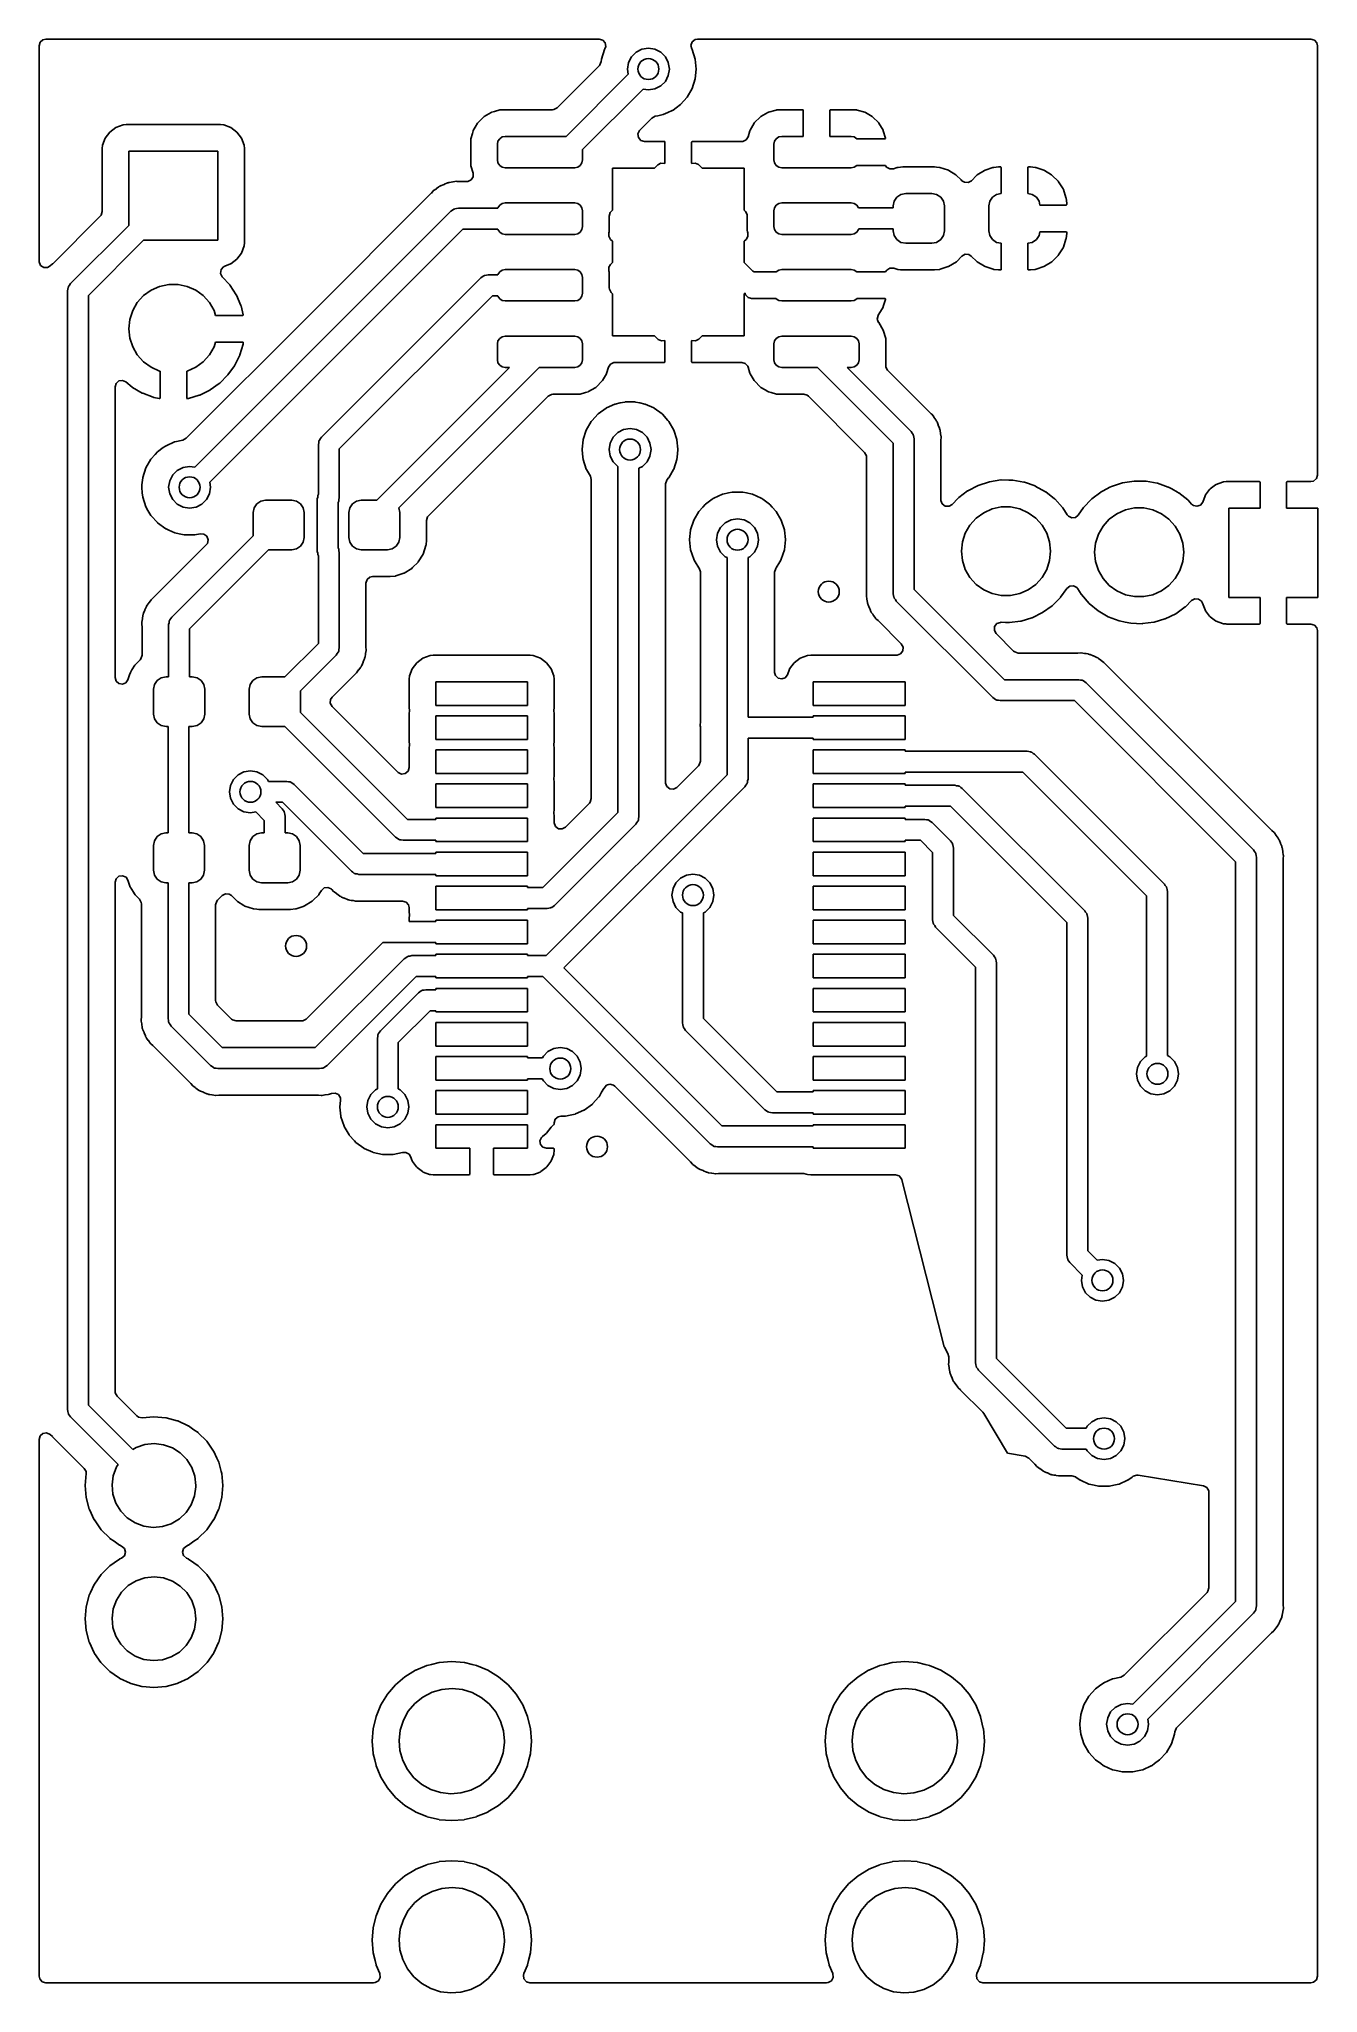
# Model space of a CAD drawing. Extents: x 89.4 to 113.8, y -88.6 to -51.3.
import ezdxf

# ---------------------------------------------------------------- set-up
doc = ezdxf.new("R2010")
doc.units = 0
doc.layers.add('BLACK', color=7, linetype='CONTINUOUS')

msp = doc.modelspace()

# ---------------------------------------------------------------- linework, layer by layer
at = {"layer": 'BLACK', "linetype": 'CONTINUOUS'}
for p, q in [((89.4085, -51.4345), (89.4285, -51.3664)), ((89.4085, -55.545), (89.4085, -51.4345)), ((89.4285, -51.3664), (89.4822, -51.3199)), ((89.4822, -51.3199), (89.5345, -51.3085)), ((89.5345, -51.3085), (100.093, -51.3085)), ((100.093, -51.3085), (100.161, -51.3285)), ((100.161, -51.3285), (100.207, -51.3822)), ((100.207, -51.3822), (100.217, -51.4524)), ((101.841, -51.4285), (101.865, -51.3614)), ((101.858, -51.4975), (101.841, -51.4285)), ((101.865, -51.3614), (101.92, -51.3175)), ((101.92, -51.3175), (101.967, -51.3085)), ((101.967, -51.3085), (113.665, -51.3085)), ((113.665, -51.3085), (113.734, -51.3285)), ((113.734, -51.3285), (113.78, -51.3822)), ((113.78, -51.3822), (113.791, -51.4345)), ((113.791, -51.4345), (113.791, -59.626)), ((100.095, -51.8127), (99.2884, -52.6196)), ((100.105, -51.8024), (100.095, -51.8127)), ((100.132, -51.7368), (100.105, -51.8024)), ((100.136, -51.6966), (100.132, -51.7368)), ((100.195, -51.5084), (100.136, -51.6901)), ((100.136, -51.6901), (100.136, -51.6966)), ((100.136, -51.6966), (100.136, -51.6966)), ((100.202, -51.4975), (100.195, -51.5084)), ((100.217, -51.4524), (100.202, -51.4975)), ((100.63, -51.88), (100.65, -51.7564)), ((100.65, -51.7564), (100.706, -51.6449)), ((100.706, -51.6449), (100.795, -51.5564)), ((100.795, -51.5564), (100.906, -51.4996)), ((100.906, -51.4996), (101.03, -51.48)), ((101.03, -51.48), (101.154, -51.4996)), ((101.154, -51.4996), (101.265, -51.5564)), ((101.265, -51.5564), (101.354, -51.6449)), ((101.354, -51.6449), (101.41, -51.7564)), ((101.41, -51.7564), (101.43, -51.88)), ((101.865, -51.5084), (101.858, -51.4975)), ((101.924, -51.6901), (101.865, -51.5084)), ((101.944, -51.88), (101.924, -51.6901)), ((99.4622, -53.165), (100.646, -51.9811)), ((100.646, -51.9811), (100.63, -51.88)), ((101.354, -52.1151), (101.265, -52.2036)), ((101.41, -52.0036), (101.354, -52.1151)), ((101.43, -51.88), (101.41, -52.0036)), ((101.865, -52.2516), (101.924, -52.0699)), ((101.924, -52.0699), (101.944, -51.88)), ((100.929, -52.264), (99.775, -53.4178)), ((101.03, -52.28), (100.929, -52.264)), ((101.154, -52.2604), (101.03, -52.28)), ((101.265, -52.2036), (101.154, -52.2604)), ((101.558, -52.6196), (101.641, -52.5589)), ((101.641, -52.5589), (101.769, -52.4169)), ((101.769, -52.4169), (101.865, -52.2516)), ((97.7715, -52.915), (97.7264, -52.9912)), ((97.7755, -52.9082), (97.7715, -52.915)), ((97.7715, -52.915), (97.7715, -52.915)), ((97.8932, -52.7905), (97.7755, -52.9082)), ((97.9, -52.7865), (97.8932, -52.7905)), ((98.0296, -52.7099), (97.9, -52.7865)), ((97.9, -52.7865), (97.9, -52.7865)), ((98.0364, -52.7059), (98.0296, -52.7099)), ((98.0296, -52.7099), (98.0296, -52.7099)), ((98.044, -52.7036), (98.0364, -52.7059)), ((98.0962, -52.6885), (98.044, -52.7036)), ((98.044, -52.7036), (98.044, -52.7036)), ((98.1962, -52.6594), (98.0962, -52.6885)), ((98.2026, -52.6589), (98.1962, -52.6594)), ((98.231, -52.6567), (98.2026, -52.6589)), ((98.2026, -52.6589), (98.2026, -52.6589)), ((98.2335, -52.6565), (98.231, -52.6567)), ((98.231, -52.6567), (98.231, -52.6567)), ((99.1993, -52.6565), (98.2335, -52.6565)), ((99.2261, -52.6536), (99.1993, -52.6565)), ((99.2884, -52.6196), (99.2261, -52.6536)), ((100.865, -53.0469), (101.097, -52.8154)), ((101.097, -52.8154), (101.159, -52.7813)), ((101.159, -52.7813), (101.212, -52.7701)), ((101.212, -52.7701), (101.312, -52.7488)), ((101.312, -52.7488), (101.4, -52.7099)), ((101.4, -52.7099), (101.481, -52.6738)), ((101.481, -52.6738), (101.487, -52.6711)), ((101.481, -52.6738), (101.481, -52.6738)), ((101.487, -52.6711), (101.5, -52.6617)), ((101.5, -52.6617), (101.558, -52.6196)), ((103.047, -52.9153), (102.97, -53.0448)), ((103.057, -52.9029), (103.047, -52.9153)), ((103.163, -52.7966), (103.057, -52.9029)), ((103.175, -52.7869), (103.163, -52.7966)), ((103.305, -52.7104), (103.175, -52.7869)), ((103.319, -52.7041), (103.305, -52.7104)), ((103.465, -52.6617), (103.319, -52.7041)), ((103.478, -52.6594), (103.465, -52.6617)), ((103.506, -52.6572), (103.478, -52.6594)), ((103.511, -52.657), (103.506, -52.6572)), ((103.97, -52.657), (103.511, -52.657)), ((103.978, -52.6587), (103.97, -52.657)), ((103.979, -52.6599), (103.978, -52.6587)), ((103.983, -52.6751), (103.979, -52.6599)), ((103.983, -53.165), (103.983, -52.6751)), ((104.493, -52.6629), (104.492, -52.6705)), ((104.492, -52.6705), (104.492, -53.165)), ((104.494, -52.6615), (104.493, -52.6629)), ((104.51, -52.657), (104.494, -52.6615)), ((104.964, -52.657), (104.51, -52.657)), ((104.969, -52.6572), (104.964, -52.657)), ((104.997, -52.6594), (104.969, -52.6572)), ((105.01, -52.6617), (104.997, -52.6594)), ((105.156, -52.7041), (105.01, -52.6617)), ((105.17, -52.7104), (105.156, -52.7041)), ((105.3, -52.7869), (105.17, -52.7104)), ((105.312, -52.7966), (105.3, -52.7869)), ((105.418, -52.9029), (105.312, -52.7966)), ((105.428, -52.9153), (105.418, -52.9029)), ((105.505, -53.0448), (105.428, -52.9153)), ((90.6694, -53.1983), (90.6183, -53.3347)), ((90.7567, -53.0817), (90.6694, -53.1983)), ((90.8733, -52.9944), (90.7567, -53.0817)), ((91.0097, -52.9433), (90.8733, -52.9944)), ((91.0719, -52.9365), (91.0097, -52.9433)), ((92.8681, -52.9365), (91.0719, -52.9365)), ((92.9303, -52.9433), (92.8681, -52.9365)), ((93.0667, -52.9944), (92.9303, -52.9433)), ((93.1833, -53.0817), (93.0667, -52.9944)), ((93.2706, -53.1983), (93.1833, -53.0817)), ((93.3217, -53.3347), (93.2706, -53.1983)), ((97.6417, -53.246), (97.6415, -53.2485)), ((97.6415, -53.2485), (97.6415, -53.6815)), ((97.6439, -53.2176), (97.6417, -53.246)), ((97.6444, -53.2112), (97.6439, -53.2176)), ((97.6439, -53.2176), (97.6439, -53.2176)), ((97.6735, -53.1112), (97.6444, -53.2112)), ((97.6886, -53.059), (97.6735, -53.1112)), ((97.6909, -53.0514), (97.6886, -53.059)), ((97.6886, -53.059), (97.6886, -53.059)), ((97.7264, -52.9912), (97.6909, -53.0514)), ((98.15, -53.315), (98.1614, -53.2576)), ((98.1614, -53.2576), (98.1939, -53.2089)), ((98.1939, -53.2089), (98.2426, -53.1764)), ((98.2426, -53.1764), (98.3, -53.165)), ((98.3, -53.165), (99.4622, -53.165)), ((100.829, -53.1181), (100.859, -53.0535)), ((100.84, -53.1883), (100.829, -53.1181)), ((100.886, -53.242), (100.84, -53.1883)), ((100.859, -53.0535), (100.865, -53.0469)), ((100.954, -53.262), (100.886, -53.242)), ((101.332, -53.262), (100.954, -53.262)), ((101.34, -53.2637), (101.332, -53.262)), ((101.342, -53.2649), (101.34, -53.2637)), ((101.346, -53.2801), (101.342, -53.2649)), ((101.346, -53.6729), (101.346, -53.2801)), ((101.856, -53.2679), (101.854, -53.2755)), ((101.854, -53.2755), (101.854, -53.6693)), ((101.857, -53.2665), (101.856, -53.2679)), ((101.872, -53.262), (101.857, -53.2665)), ((102.811, -53.262), (101.872, -53.262)), ((102.829, -53.2607), (102.811, -53.262)), ((102.893, -53.231), (102.829, -53.2607)), ((102.932, -53.1712), (102.893, -53.231)), ((102.964, -53.0592), (102.932, -53.1712)), ((102.97, -53.0448), (102.964, -53.0592)), ((103.425, -53.315), (103.436, -53.2576)), ((103.436, -53.2576), (103.469, -53.2089)), ((103.469, -53.2089), (103.518, -53.1764)), ((103.518, -53.1764), (103.575, -53.165)), ((103.575, -53.165), (103.983, -53.165)), ((104.492, -53.165), (104.9, -53.165)), ((104.9, -53.165), (104.957, -53.1764)), ((104.957, -53.1764), (105.006, -53.2089)), ((105.006, -53.2089), (105.007, -53.211)), ((105.007, -53.211), (105.537, -53.211)), ((105.511, -53.0592), (105.505, -53.0448)), ((105.552, -53.1991), (105.511, -53.0592)), ((105.537, -53.211), (105.55, -53.207)), ((105.55, -53.207), (105.552, -53.1991)), ((90.6183, -53.3347), (90.6115, -53.3969)), ((90.6115, -53.3969), (90.6115, -54.5993)), ((91.12, -54.8622), (91.12, -53.445)), ((91.12, -53.445), (92.82, -53.445)), ((92.82, -53.445), (92.82, -55.145)), ((93.3285, -53.3969), (93.3217, -53.3347)), ((93.3285, -55.1931), (93.3285, -53.3969)), ((98.15, -53.615), (98.15, -53.315)), ((98.1614, -53.6724), (98.15, -53.615)), ((98.1939, -53.7211), (98.1614, -53.6724)), ((99.7636, -53.6724), (99.7311, -53.7211)), ((99.775, -53.615), (99.7636, -53.6724)), ((99.775, -53.4178), (99.775, -53.615)), ((101.207, -53.7091), (101.27, -53.675)), ((101.27, -53.675), (101.341, -53.6801)), ((101.343, -53.6812), (101.346, -53.6729)), ((101.854, -53.6693), (101.858, -53.6823)), ((101.858, -53.6823), (101.921, -53.6732)), ((101.921, -53.6732), (101.986, -53.7027)), ((103.425, -53.615), (103.425, -53.315)), ((103.436, -53.6724), (103.425, -53.615)), ((103.469, -53.7211), (103.436, -53.6724)), ((97.2062, -54.0505), (97.1987, -54.0518)), ((97.2087, -54.0497), (97.2062, -54.0505)), ((97.225, -54.0452), (97.2087, -54.0497)), ((97.2277, -54.0446), (97.225, -54.0452)), ((97.2348, -54.0419), (97.2277, -54.0446)), ((97.2982, -54.0342), (97.2348, -54.0419)), ((97.3047, -54.0333), (97.2982, -54.0342)), ((97.3676, -54.0223), (97.3047, -54.0333)), ((97.3752, -54.0228), (97.3676, -54.0223)), ((97.4254, -54.0262), (97.3752, -54.0228)), ((97.3752, -54.0228), (97.3752, -54.0228)), ((97.4339, -54.0265), (97.4254, -54.0262)), ((97.566, -54.0265), (97.4339, -54.0265)), ((97.5836, -54.0253), (97.566, -54.0265)), ((97.6482, -53.996), (97.5836, -54.0253)), ((97.6415, -53.6815), (97.6417, -53.6839)), ((97.6417, -53.6839), (97.6417, -53.684)), ((97.6417, -53.684), (97.6432, -53.7027)), ((97.6432, -53.7027), (97.6444, -53.7188)), ((97.6444, -53.7188), (97.6462, -53.725)), ((97.6462, -53.725), (97.6462, -53.725)), ((97.6462, -53.725), (97.687, -53.8653)), ((97.6868, -53.9363), (97.6482, -53.996)), ((97.687, -53.8653), (97.6868, -53.9363)), ((98.2426, -53.7536), (98.1939, -53.7211)), ((98.3, -53.765), (98.2426, -53.7536)), ((99.625, -53.765), (98.3, -53.765)), ((99.6824, -53.7536), (99.625, -53.765)), ((99.7311, -53.7211), (99.6824, -53.7536)), ((100.343, -54.5734), (100.343, -53.77)), ((100.343, -53.77), (101.146, -53.77)), ((101.146, -53.77), (101.207, -53.7091)), ((101.341, -53.6801), (101.343, -53.6812)), ((101.986, -53.7027), (101.992, -53.7088)), ((101.992, -53.7088), (102.054, -53.77)), ((102.054, -53.77), (102.857, -53.77)), ((102.857, -53.77), (102.857, -54.5734)), ((103.518, -53.7536), (103.469, -53.7211)), ((103.575, -53.765), (103.518, -53.7536)), ((104.9, -53.765), (103.575, -53.765)), ((104.957, -53.7536), (104.9, -53.765)), ((105.006, -53.7211), (104.957, -53.7536)), ((105.007, -53.719), (105.006, -53.7211)), ((105.543, -53.719), (105.007, -53.719)), ((105.552, -53.723), (105.543, -53.719)), ((105.558, -53.733), (105.552, -53.723)), ((105.572, -53.7505), (105.558, -53.733)), ((105.633, -53.7867), (105.572, -53.7505)), ((105.704, -53.7841), (105.633, -53.7867)), ((105.777, -53.7595), (105.704, -53.7841)), ((105.784, -53.7573), (105.777, -53.7595)), ((105.777, -53.7595), (105.777, -53.7595)), ((105.791, -53.7566), (105.784, -53.7573)), ((105.885, -53.7468), (105.791, -53.7566)), ((105.791, -53.7566), (105.791, -53.7566)), ((105.888, -53.7465), (105.885, -53.7468)), ((105.885, -53.7468), (105.885, -53.7468)), ((106.487, -53.7465), (105.888, -53.7465)), ((106.526, -53.7505), (106.487, -53.7465)), ((106.583, -53.7563), (106.526, -53.7505)), ((106.59, -53.757), (106.583, -53.7563)), ((106.583, -53.7563), (106.583, -53.7563)), ((106.755, -53.8118), (106.59, -53.757)), ((106.761, -53.8156), (106.755, -53.8118)), ((106.897, -53.8992), (106.761, -53.8156)), ((106.761, -53.8156), (106.761, -53.8156)), ((106.903, -53.9031), (106.897, -53.8992)), ((106.996, -53.996), (106.903, -53.9031)), ((107.011, -54.0113), (106.996, -53.996)), ((107.057, -54.0402), (107.011, -54.0113)), ((107.127, -54.0452), (107.057, -54.0402)), ((107.19, -54.0111), (107.127, -54.0452)), ((107.291, -53.9095), (107.19, -54.0111)), ((107.303, -53.9004), (107.291, -53.9095)), ((107.438, -53.8167), (107.303, -53.9004)), ((107.451, -53.8105), (107.438, -53.8167)), ((107.602, -53.76), (107.451, -53.8105)), ((107.616, -53.7571), (107.602, -53.76)), ((107.71, -53.7473), (107.616, -53.7571)), ((107.716, -53.747), (107.71, -53.7473)), ((107.745, -53.747), (107.716, -53.747)), ((107.753, -53.7487), (107.745, -53.747)), ((107.754, -53.7499), (107.753, -53.7487)), ((107.758, -53.7651), (107.754, -53.7499)), ((107.758, -54.2558), (107.758, -53.7651)), ((108.268, -53.7529), (108.266, -53.7605)), ((108.266, -53.7605), (108.266, -54.2558)), ((108.269, -53.7515), (108.268, -53.7529)), ((108.285, -53.747), (108.269, -53.7515)), ((108.309, -53.747), (108.285, -53.747)), ((108.315, -53.7473), (108.309, -53.747)), ((108.408, -53.7568), (108.315, -53.7473)), ((108.421, -53.7597), (108.408, -53.7568)), ((108.573, -53.8099), (108.421, -53.7597)), ((108.586, -53.8161), (108.573, -53.8099)), ((108.721, -53.8996), (108.586, -53.8161)), ((108.733, -53.9086), (108.721, -53.8996)), ((108.846, -54.0211), (108.733, -53.9086)), ((108.855, -54.0325), (108.846, -54.0211)), ((108.938, -54.1679), (108.855, -54.0325)), ((96.8866, -54.2514), (94.5456, -56.5924)), ((96.8916, -54.2462), (96.8866, -54.2514)), ((96.928, -54.2053), (96.8916, -54.2462)), ((96.933, -54.1996), (96.928, -54.2053)), ((96.928, -54.2053), (96.928, -54.2053)), ((96.9857, -54.1635), (96.933, -54.1996)), ((96.991, -54.1596), (96.9857, -54.1635)), ((97.0357, -54.1253), (96.991, -54.1596)), ((97.0417, -54.1207), (97.0357, -54.1253)), ((97.0357, -54.1253), (97.0357, -54.1253)), ((97.0487, -54.1176), (97.0417, -54.1207)), ((97.0509, -54.1163), (97.0487, -54.1176)), ((97.0657, -54.1081), (97.0509, -54.1163)), ((97.0681, -54.1068), (97.0657, -54.1081)), ((97.0743, -54.1025), (97.0681, -54.1068)), ((97.0814, -54.0998), (97.0743, -54.1025)), ((97.1138, -54.0876), (97.0814, -54.0998)), ((97.0814, -54.0998), (97.0814, -54.0998)), ((97.1341, -54.0799), (97.1138, -54.0876)), ((97.1402, -54.0774), (97.1341, -54.0799)), ((97.1987, -54.0518), (97.1402, -54.0774)), ((105.7, -54.4925), (105.718, -54.4016)), ((105.718, -54.4016), (105.77, -54.3246)), ((105.77, -54.3246), (105.847, -54.2731)), ((105.847, -54.2731), (105.938, -54.255)), ((105.938, -54.255), (106.438, -54.255)), ((106.438, -54.255), (106.528, -54.2731)), ((106.528, -54.2731), (106.605, -54.3246)), ((106.605, -54.3246), (106.657, -54.4016)), ((106.657, -54.4016), (106.675, -54.4925)), ((107.525, -54.4925), (107.543, -54.4016)), ((107.543, -54.4016), (107.595, -54.3246)), ((107.595, -54.3246), (107.672, -54.2731)), ((107.672, -54.2731), (107.758, -54.2558)), ((108.266, -54.2558), (108.353, -54.2731)), ((108.353, -54.2731), (108.43, -54.3246)), ((108.43, -54.3246), (108.482, -54.4016)), ((108.482, -54.4016), (108.497, -54.476)), ((108.945, -54.181), (108.938, -54.1679)), ((108.995, -54.3325), (108.945, -54.181)), ((108.998, -54.3459), (108.995, -54.3325)), ((109.008, -54.4397), (108.998, -54.3459)), ((90.5746, -54.6884), (89.6695, -55.5936)), ((90.5915, -54.6675), (90.5746, -54.6884)), ((90.6115, -54.5993), (90.5915, -54.6675)), ((92.3811, -59.476), (97.2638, -54.5933)), ((97.2638, -54.5933), (97.2921, -54.5756)), ((97.2921, -54.5756), (97.3183, -54.5548)), ((97.3183, -54.5548), (97.3295, -54.5522)), ((97.3295, -54.5522), (97.3392, -54.5461)), ((97.3392, -54.5461), (97.3724, -54.5424)), ((97.3724, -54.5424), (97.405, -54.535)), ((97.405, -54.535), (98.1599, -54.535)), ((98.1599, -54.535), (98.1614, -54.5276)), ((98.1614, -54.5276), (98.1939, -54.4789)), ((98.1939, -54.4789), (98.2426, -54.4464)), ((98.2426, -54.4464), (98.3, -54.435)), ((98.3, -54.435), (99.625, -54.435)), ((99.625, -54.435), (99.6824, -54.4464)), ((99.6824, -54.4464), (99.7311, -54.4789)), ((99.7311, -54.4789), (99.7636, -54.5276)), ((99.7636, -54.5276), (99.775, -54.585)), ((99.775, -54.585), (99.775, -54.885)), ((100.283, -54.6851), (100.304, -54.617)), ((100.283, -54.9515), (100.283, -54.6851)), ((100.304, -54.617), (100.32, -54.596)), ((100.32, -54.596), (100.343, -54.5734)), ((102.857, -54.5734), (102.88, -54.596)), ((102.88, -54.596), (102.914, -54.6584)), ((102.914, -54.6584), (102.916, -54.6851)), ((102.916, -54.6851), (102.916, -54.9515)), ((103.425, -54.585), (103.436, -54.5276)), ((103.425, -54.885), (103.425, -54.585)), ((103.436, -54.5276), (103.469, -54.4789)), ((103.469, -54.4789), (103.518, -54.4464)), ((103.518, -54.4464), (103.575, -54.435)), ((103.575, -54.435), (104.9, -54.435)), ((104.9, -54.435), (104.957, -54.4464)), ((104.957, -54.4464), (105.006, -54.4789)), ((105.006, -54.4789), (105.039, -54.5276)), ((105.039, -54.5276), (105.039, -54.53)), ((105.039, -54.53), (105.7, -54.53)), ((105.7, -54.53), (105.7, -54.4925)), ((106.675, -54.4925), (106.675, -54.9675)), ((107.525, -54.9675), (107.525, -54.4925)), ((108.497, -54.476), (108.99, -54.476)), ((108.99, -54.476), (109.005, -54.4715)), ((109.005, -54.4715), (109.006, -54.4701)), ((109.006, -54.4701), (109.008, -54.4625)), ((109.008, -54.4462), (109.008, -54.4397)), ((109.008, -54.4625), (109.008, -54.4462)), ((90.0086, -55.9736), (91.12, -54.8622)), ((91.4028, -55.145), (90.35, -56.1978)), ((92.82, -55.145), (91.4028, -55.145)), ((97.4878, -54.935), (92.664, -59.7589)), ((98.1599, -54.935), (97.4878, -54.935)), ((98.1614, -54.9424), (98.1599, -54.935)), ((98.1939, -54.9911), (98.1614, -54.9424)), ((98.2426, -55.0236), (98.1939, -54.9911)), ((98.3, -55.035), (98.2426, -55.0236)), ((99.625, -55.035), (98.3, -55.035)), ((99.6824, -55.0236), (99.625, -55.035)), ((99.7311, -54.9911), (99.6824, -55.0236)), ((99.7636, -54.9424), (99.7311, -54.9911)), ((99.775, -54.885), (99.7636, -54.9424)), ((100.273, -55.0685), (100.275, -55.0066)), ((100.307, -55.1309), (100.273, -55.0685)), ((100.275, -55.0066), (100.281, -54.9888)), ((100.281, -54.9888), (100.283, -54.9515)), ((100.343, -55.1666), (100.307, -55.1309)), ((100.343, -55.5734), (100.343, -55.1666)), ((102.893, -55.1309), (102.857, -55.1666)), ((102.857, -55.1666), (102.857, -55.5734)), ((102.924, -55.0776), (102.893, -55.1309)), ((102.916, -54.9515), (102.919, -54.9888)), ((102.919, -54.9888), (102.925, -55.0066)), ((102.925, -55.0066), (102.924, -55.0776)), ((103.436, -54.9424), (103.425, -54.885)), ((103.469, -54.9911), (103.436, -54.9424)), ((103.518, -55.0236), (103.469, -54.9911)), ((103.575, -55.035), (103.518, -55.0236)), ((104.9, -55.035), (103.575, -55.035)), ((104.957, -55.0236), (104.9, -55.035)), ((105.006, -54.9911), (104.957, -55.0236)), ((105.039, -54.9424), (105.006, -54.9911)), ((105.041, -54.93), (105.039, -54.9424)), ((105.7, -54.93), (105.041, -54.93)), ((105.7, -54.9675), (105.7, -54.93)), ((105.718, -55.0584), (105.7, -54.9675)), ((105.77, -55.1354), (105.718, -55.0584)), ((105.847, -55.1869), (105.77, -55.1354)), ((106.605, -55.1354), (106.528, -55.1869)), ((106.657, -55.0584), (106.605, -55.1354)), ((106.675, -54.9675), (106.657, -55.0584)), ((107.543, -55.0584), (107.525, -54.9675)), ((107.595, -55.1354), (107.543, -55.0584)), ((107.672, -55.1869), (107.595, -55.1354)), ((108.43, -55.1354), (108.353, -55.1869)), ((108.482, -55.0584), (108.43, -55.1354)), ((108.497, -54.984), (108.482, -55.0584)), ((108.994, -54.984), (108.497, -54.984)), ((108.945, -55.2778), (108.995, -55.1262)), ((109.002, -54.9857), (108.994, -54.984)), ((108.995, -55.1262), (108.998, -55.1129)), ((108.998, -55.1129), (109.008, -55.0202)), ((109.004, -54.9869), (109.002, -54.9857)), ((109.008, -55.0021), (109.004, -54.9869)), ((109.008, -55.0138), (109.008, -55.0021)), ((109.008, -55.0202), (109.008, -55.0138)), ((93.0667, -55.5956), (93.1833, -55.5083)), ((93.1833, -55.5083), (93.2706, -55.3917)), ((93.2706, -55.3917), (93.3217, -55.2553)), ((93.3217, -55.2553), (93.3285, -55.1931)), ((105.938, -55.205), (105.847, -55.1869)), ((106.438, -55.205), (105.938, -55.205)), ((106.528, -55.1869), (106.438, -55.205)), ((106.904, -55.5561), (107.011, -55.4489)), ((107.011, -55.4489), (107.073, -55.4148)), ((107.073, -55.4148), (107.144, -55.4198)), ((107.144, -55.4198), (107.189, -55.4487)), ((107.189, -55.4487), (107.292, -55.5514)), ((107.758, -55.2042), (107.672, -55.1869)), ((107.758, -55.6995), (107.758, -55.2042)), ((108.353, -55.1869), (108.266, -55.2042)), ((108.266, -55.2042), (108.266, -55.6949)), ((108.734, -55.5505), (108.846, -55.4379)), ((108.846, -55.4379), (108.855, -55.4265)), ((108.855, -55.4265), (108.939, -55.2909)), ((108.939, -55.2909), (108.945, -55.2778)), ((89.4095, -55.5606), (89.4085, -55.545)), ((89.4377, -55.6257), (89.4095, -55.5606)), ((89.4967, -55.6652), (89.4377, -55.6257)), ((89.5677, -55.6666), (89.4967, -55.6652)), ((89.618, -55.6356), (89.5677, -55.6666)), ((89.6196, -55.6374), (89.618, -55.6356)), ((89.6632, -55.5994), (89.6196, -55.6374)), ((89.6695, -55.5936), (89.6632, -55.5994)), ((92.8712, -55.7778), (92.8796, -55.7073)), ((92.9023, -55.8417), (92.8712, -55.7778)), ((92.8796, -55.7073), (92.9248, -55.6526)), ((93.0461, -55.9998), (92.9023, -55.8417)), ((92.9248, -55.6526), (92.9513, -55.6389)), ((92.9513, -55.6389), (93.0583, -55.5988)), ((93.0583, -55.5988), (93.0667, -55.5956)), ((94.7936, -58.9036), (97.8338, -55.8633)), ((97.8338, -55.8633), (97.8621, -55.8456)), ((97.8621, -55.8456), (97.8883, -55.8248)), ((97.8883, -55.8248), (97.8995, -55.8222)), ((97.8995, -55.8222), (97.9092, -55.8161)), ((97.9092, -55.8161), (97.9424, -55.8124)), ((97.9424, -55.8124), (97.975, -55.805)), ((97.975, -55.805), (98.1599, -55.805)), ((98.1599, -55.805), (98.1614, -55.7976)), ((98.1614, -55.7976), (98.1939, -55.7489)), ((98.1939, -55.7489), (98.2426, -55.7164)), ((98.2426, -55.7164), (98.3, -55.705)), ((98.3, -55.705), (99.625, -55.705)), ((99.625, -55.705), (99.6824, -55.7164)), ((99.6824, -55.7164), (99.7311, -55.7489)), ((99.7311, -55.7489), (99.7636, -55.7976)), ((99.7636, -55.7976), (99.775, -55.855)), ((99.775, -55.855), (99.775, -56.155)), ((100.275, -55.7334), (100.276, -55.6624)), ((100.281, -55.7512), (100.275, -55.7334)), ((100.276, -55.6624), (100.307, -55.6091)), ((100.281, -55.7576), (100.281, -55.7512)), ((100.283, -55.786), (100.281, -55.7576)), ((100.281, -55.7576), (100.281, -55.7576)), ((100.283, -55.7885), (100.283, -55.786)), ((100.283, -56.0549), (100.283, -55.7885)), ((100.307, -55.6091), (100.343, -55.5734)), ((102.857, -55.5734), (103.022, -55.7382)), ((103.022, -55.7382), (103.045, -55.751)), ((103.045, -55.751), (103.468, -55.751)), ((103.468, -55.751), (103.469, -55.7489)), ((103.469, -55.7489), (103.518, -55.7164)), ((103.518, -55.7164), (103.575, -55.705)), ((103.575, -55.705), (104.9, -55.705)), ((104.9, -55.705), (104.957, -55.7164)), ((104.957, -55.7164), (105.006, -55.7489)), ((105.006, -55.7489), (105.007, -55.751)), ((105.007, -55.751), (105.537, -55.751)), ((105.537, -55.751), (105.552, -55.7465)), ((105.552, -55.7465), (105.571, -55.7252)), ((105.571, -55.7252), (105.575, -55.7152)), ((105.575, -55.7152), (105.635, -55.6768)), ((105.635, -55.6768), (105.71, -55.6781)), ((105.71, -55.6781), (105.785, -55.703)), ((105.785, -55.703), (105.792, -55.7037)), ((105.792, -55.7037), (105.792, -55.7037)), ((105.792, -55.7037), (105.839, -55.7085)), ((105.839, -55.7085), (105.888, -55.7135)), ((105.888, -55.7135), (106.487, -55.7135)), ((106.487, -55.7135), (106.49, -55.7132)), ((106.49, -55.7132), (106.584, -55.7034)), ((106.49, -55.7132), (106.49, -55.7132)), ((106.584, -55.7034), (106.591, -55.7027)), ((106.584, -55.7034), (106.584, -55.7034)), ((106.591, -55.7027), (106.598, -55.7005)), ((106.598, -55.7005), (106.749, -55.65)), ((106.598, -55.7005), (106.598, -55.7005)), ((106.749, -55.65), (106.756, -55.6477)), ((106.756, -55.6477), (106.904, -55.5561)), ((107.292, -55.5514), (107.304, -55.5604)), ((107.304, -55.5604), (107.439, -55.6439)), ((107.439, -55.6439), (107.452, -55.6501)), ((107.452, -55.6501), (107.604, -55.7003)), ((107.604, -55.7003), (107.617, -55.7032)), ((107.617, -55.7032), (107.71, -55.7127)), ((107.71, -55.7127), (107.716, -55.713)), ((107.716, -55.713), (107.74, -55.713)), ((107.74, -55.713), (107.756, -55.7085)), ((107.756, -55.7085), (107.757, -55.7071)), ((107.757, -55.7071), (107.758, -55.6995)), ((108.266, -55.6949), (108.271, -55.7101)), ((108.271, -55.7101), (108.272, -55.7113)), ((108.272, -55.7113), (108.28, -55.713)), ((108.28, -55.713), (108.309, -55.713)), ((108.309, -55.713), (108.315, -55.7127)), ((108.315, -55.7127), (108.409, -55.7029)), ((108.409, -55.7029), (108.423, -55.7)), ((108.423, -55.7), (108.574, -55.6495)), ((108.574, -55.6495), (108.587, -55.6433)), ((108.587, -55.6433), (108.722, -55.5596)), ((108.722, -55.5596), (108.734, -55.5505)), ((89.95, -56.1147), (89.9575, -56.0821)), ((89.95, -77.455), (89.95, -56.1147)), ((89.9575, -56.0821), (89.9612, -56.0489)), ((89.9612, -56.0489), (89.9674, -56.0392)), ((89.9674, -56.0392), (89.9699, -56.028)), ((89.9699, -56.028), (89.9908, -56.0019)), ((89.9908, -56.0019), (90.0086, -55.9736)), ((90.35, -56.1978), (90.35, -77.3722)), ((91.2823, -56.3354), (91.4012, -56.2033)), ((91.4012, -56.2033), (91.545, -56.0989)), ((91.545, -56.0989), (91.7073, -56.0266)), ((91.7073, -56.0266), (91.8812, -55.9897)), ((91.8812, -55.9897), (92.0588, -55.9897)), ((92.0588, -55.9897), (92.2327, -56.0266)), ((92.2327, -56.0266), (92.395, -56.0989)), ((92.395, -56.0989), (92.5388, -56.2033)), ((92.5388, -56.2033), (92.6577, -56.3354)), ((93.0524, -56.0079), (93.0461, -55.9998)), ((93.1681, -56.1867), (93.0524, -56.0079)), ((93.173, -56.1958), (93.1681, -56.1867)), ((93.2579, -56.3911), (93.173, -56.1958)), ((98.0578, -56.205), (95.135, -59.1278)), ((98.1599, -56.205), (98.0578, -56.205)), ((98.1614, -56.2124), (98.1599, -56.205)), ((98.1939, -56.2611), (98.1614, -56.2124)), ((98.2426, -56.2936), (98.1939, -56.2611)), ((99.7311, -56.2611), (99.6824, -56.2936)), ((99.7636, -56.2124), (99.7311, -56.2611)), ((99.775, -56.155), (99.7636, -56.2124)), ((100.286, -56.0816), (100.283, -56.0549)), ((100.32, -56.144), (100.286, -56.0816)), ((100.343, -56.1666), (100.32, -56.144)), ((100.343, -56.97), (100.343, -56.1666)), ((102.867, -56.1569), (102.857, -56.1666)), ((102.857, -56.1666), (102.857, -56.97)), ((102.874, -56.1536), (102.867, -56.1569)), ((102.878, -56.1685), (102.874, -56.1536)), ((102.884, -56.1853), (102.878, -56.1685)), ((102.931, -56.239), (102.884, -56.1853)), ((102.999, -56.259), (102.931, -56.239)), ((103.468, -56.259), (102.999, -56.259)), ((103.469, -56.2611), (103.468, -56.259)), ((103.518, -56.2936), (103.469, -56.2611)), ((105.006, -56.2611), (104.957, -56.2936)), ((105.007, -56.259), (105.006, -56.2611)), ((105.543, -56.259), (105.007, -56.259)), ((105.511, -56.4108), (105.55, -56.2764)), ((105.55, -56.2623), (105.543, -56.259)), ((105.55, -56.2764), (105.55, -56.2623)), ((91.12, -56.835), (91.1386, -56.6583)), ((91.1386, -56.6583), (91.1935, -56.4893)), ((91.1935, -56.4893), (91.2823, -56.3354)), ((94.5456, -56.5924), (92.2135, -58.9246)), ((92.6577, -56.3354), (92.7465, -56.4893)), ((92.7465, -56.4893), (92.7763, -56.581)), ((92.7763, -56.581), (93.2883, -56.581)), ((93.2612, -56.4009), (93.2579, -56.3911)), ((93.3032, -56.5679), (93.2612, -56.4009)), ((93.2883, -56.581), (93.3019, -56.577)), ((93.3019, -56.577), (93.3032, -56.5679)), ((98.3, -56.305), (98.2426, -56.2936)), ((99.625, -56.305), (98.3, -56.305)), ((99.6824, -56.2936), (99.625, -56.305)), ((103.575, -56.305), (103.518, -56.2936)), ((104.9, -56.305), (103.575, -56.305)), ((104.957, -56.2936), (104.9, -56.305)), ((105.396, -56.6507), (105.41, -56.5811)), ((105.422, -56.7153), (105.396, -56.6507)), ((105.41, -56.5811), (105.422, -56.5624)), ((105.422, -56.5624), (105.428, -56.5547)), ((105.428, -56.5547), (105.505, -56.4252)), ((105.505, -56.4252), (105.511, -56.4108)), ((91.1386, -57.0117), (91.12, -56.835)), ((91.1935, -57.1807), (91.1386, -57.0117)), ((98.1614, -57.0676), (98.1939, -57.0189)), ((98.1939, -57.0189), (98.2426, -56.9864)), ((98.2426, -56.9864), (98.3, -56.975)), ((98.3, -56.975), (99.625, -56.975)), ((99.625, -56.975), (99.6824, -56.9864)), ((99.6824, -56.9864), (99.7311, -57.0189)), ((99.7311, -57.0189), (99.7636, -57.0676)), ((101.146, -56.97), (100.343, -56.97)), ((101.208, -57.0312), (101.146, -56.97)), ((101.214, -57.0373), (101.208, -57.0312)), ((101.993, -57.0309), (101.93, -57.065)), ((102.054, -56.97), (101.993, -57.0309)), ((102.857, -56.97), (102.054, -56.97)), ((103.436, -57.0676), (103.469, -57.0189)), ((103.469, -57.0189), (103.518, -56.9864)), ((103.518, -56.9864), (103.575, -56.975)), ((103.575, -56.975), (104.9, -56.975)), ((104.9, -56.975), (104.957, -56.9864)), ((104.957, -56.9864), (105.006, -57.0189)), ((105.006, -57.0189), (105.039, -57.0676)), ((105.424, -56.7182), (105.422, -56.7153)), ((105.509, -56.8614), (105.424, -56.7182)), ((105.556, -57.0212), (105.509, -56.8614)), ((105.556, -57.0276), (105.556, -57.0212)), ((105.558, -57.056), (105.556, -57.0276)), ((105.556, -57.0276), (105.556, -57.0276)), ((91.2823, -57.3346), (91.1935, -57.1807)), ((91.4012, -57.4667), (91.2823, -57.3346)), ((92.6577, -57.3346), (92.5388, -57.4667)), ((92.7465, -57.1807), (92.6577, -57.3346)), ((92.7763, -57.089), (92.7465, -57.1807)), ((93.2886, -57.089), (92.7763, -57.089)), ((93.1403, -57.5322), (93.2347, -57.3413)), ((93.2347, -57.3413), (93.2385, -57.3317)), ((93.2385, -57.3317), (93.3004, -57.1279)), ((93.3018, -57.0928), (93.2886, -57.089)), ((93.3004, -57.1279), (93.3026, -57.1178)), ((93.304, -57.107), (93.3018, -57.0928)), ((93.3026, -57.1178), (93.304, -57.107)), ((98.15, -57.125), (98.1614, -57.0676)), ((98.15, -57.425), (98.15, -57.125)), ((99.7636, -57.0676), (99.775, -57.125)), ((99.775, -57.125), (99.775, -57.425)), ((101.279, -57.0668), (101.214, -57.0373)), ((101.342, -57.0577), (101.279, -57.0668)), ((101.346, -57.0707), (101.342, -57.0577)), ((101.346, -57.4645), (101.346, -57.0707)), ((101.857, -57.0588), (101.854, -57.0671)), ((101.854, -57.0671), (101.854, -57.4599)), ((101.859, -57.0599), (101.857, -57.0588)), ((101.93, -57.065), (101.859, -57.0599)), ((103.425, -57.125), (103.436, -57.0676)), ((103.425, -57.425), (103.425, -57.125)), ((105.039, -57.0676), (105.05, -57.125)), ((105.05, -57.125), (105.05, -57.425)), ((105.558, -57.0585), (105.558, -57.056)), ((105.558, -57.4915), (105.558, -57.0585)), ((91.545, -57.5711), (91.4012, -57.4667)), ((91.7073, -57.6434), (91.545, -57.5711)), ((91.716, -57.6452), (91.7073, -57.6434)), ((91.716, -58.1541), (91.716, -57.6452)), ((92.2327, -57.6434), (92.224, -57.6452)), ((92.224, -57.6452), (92.224, -58.1535)), ((92.395, -57.5711), (92.2327, -57.6434)), ((92.5388, -57.4667), (92.395, -57.5711)), ((92.8532, -57.8721), (93.0041, -57.7218)), ((93.0041, -57.7218), (93.0107, -57.714)), ((93.0107, -57.714), (93.135, -57.541)), ((93.135, -57.541), (93.1403, -57.5322)), ((95.8497, -60.105), (98.3797, -57.575)), ((98.9453, -57.575), (96.2706, -60.2497)), ((98.1614, -57.4824), (98.15, -57.425)), ((98.1939, -57.5311), (98.1614, -57.4824)), ((98.2426, -57.5636), (98.1939, -57.5311)), ((98.3, -57.575), (98.2426, -57.5636)), ((98.3797, -57.575), (98.3, -57.575)), ((99.625, -57.575), (98.9453, -57.575)), ((99.6824, -57.5636), (99.625, -57.575)), ((99.7311, -57.5311), (99.6824, -57.5636)), ((99.7636, -57.4824), (99.7311, -57.5311)), ((99.775, -57.425), (99.7636, -57.4824)), ((100.153, -57.825), (100.23, -57.6954)), ((100.23, -57.6954), (100.234, -57.6886)), ((100.234, -57.6886), (100.269, -57.5688)), ((100.269, -57.5688), (100.307, -57.509)), ((100.307, -57.509), (100.372, -57.4793)), ((100.372, -57.4793), (100.39, -57.478)), ((100.39, -57.478), (101.328, -57.478)), ((101.328, -57.478), (101.343, -57.4735)), ((101.343, -57.4735), (101.344, -57.4721)), ((101.344, -57.4721), (101.346, -57.4645)), ((101.854, -57.4599), (101.858, -57.4751)), ((101.858, -57.4751), (101.86, -57.4763)), ((101.86, -57.4763), (101.868, -57.478)), ((101.868, -57.478), (102.81, -57.478)), ((102.81, -57.478), (102.878, -57.498)), ((102.878, -57.498), (102.925, -57.5517)), ((102.925, -57.5517), (102.931, -57.5688)), ((102.931, -57.5688), (102.964, -57.681)), ((102.964, -57.681), (102.966, -57.6886)), ((102.966, -57.6886), (102.97, -57.6954)), ((102.97, -57.6954), (103.047, -57.825)), ((103.436, -57.4824), (103.425, -57.425)), ((103.469, -57.5311), (103.436, -57.4824)), ((103.518, -57.5636), (103.469, -57.5311)), ((103.575, -57.575), (103.518, -57.5636)), ((104.255, -57.575), (103.575, -57.575)), ((105.7, -59.0203), (104.255, -57.575)), ((104.9, -57.575), (104.82, -57.575)), ((104.82, -57.575), (106.042, -58.7963)), ((104.957, -57.5636), (104.9, -57.575)), ((105.006, -57.5311), (104.957, -57.5636)), ((105.039, -57.4824), (105.006, -57.5311)), ((105.05, -57.425), (105.039, -57.4824)), ((105.556, -57.5286), (105.558, -57.494)), ((105.558, -57.5653), (105.556, -57.5286)), ((105.558, -57.4939), (105.558, -57.4915)), ((105.558, -57.494), (105.558, -57.4939)), ((105.592, -57.6276), (105.558, -57.5653)), ((106.384, -58.4191), (105.592, -57.6276)), ((90.8585, -57.9457), (90.8785, -57.8776)), ((90.8585, -63.4917), (90.8585, -57.9457)), ((90.8785, -57.8776), (90.9322, -57.8311)), ((90.9322, -57.8311), (91.0024, -57.821)), ((91.0024, -57.821), (91.065, -57.8487)), ((91.065, -57.8487), (91.1844, -57.9479)), ((91.1844, -57.9479), (91.1929, -57.9538)), ((91.1929, -57.9538), (91.3768, -58.0613)), ((91.3768, -58.0613), (91.386, -58.0657)), ((91.386, -58.0657), (91.585, -58.1417)), ((91.585, -58.1417), (91.5949, -58.1446)), ((91.5949, -58.1446), (91.6983, -58.1656)), ((92.2583, -58.1664), (92.4623, -58.1052)), ((92.4623, -58.1052), (92.4718, -58.1014)), ((92.4718, -58.1014), (92.6631, -58.0077)), ((92.6631, -58.0077), (92.6719, -58.0025)), ((92.6719, -58.0025), (92.8453, -57.8788)), ((92.8453, -57.8788), (92.8532, -57.8721)), ((96.8354, -60.4041), (99.1191, -58.1204)), ((99.1191, -58.1204), (99.1814, -58.0864)), ((99.1814, -58.0864), (99.2082, -58.0835)), ((99.2082, -58.0835), (99.6915, -58.0835)), ((99.6915, -58.0835), (99.694, -58.0833)), ((99.694, -58.0833), (99.7224, -58.0811)), ((99.694, -58.0833), (99.694, -58.0833)), ((99.7224, -58.0811), (99.7288, -58.0806)), ((99.7224, -58.0811), (99.7224, -58.0811)), ((99.7288, -58.0806), (99.8288, -58.0515)), ((99.8288, -58.0515), (99.881, -58.0364)), ((99.881, -58.0364), (99.8886, -58.0341)), ((99.881, -58.0364), (99.881, -58.0364)), ((99.8886, -58.0341), (99.9422, -58.0025)), ((99.9422, -58.0025), (100.025, -57.9535)), ((100.025, -57.9535), (100.032, -57.9495)), ((100.025, -57.9535), (100.025, -57.9535)), ((100.032, -57.9495), (100.149, -57.8318)), ((100.149, -57.8318), (100.153, -57.825)), ((100.153, -57.825), (100.153, -57.825)), ((103.047, -57.825), (103.047, -57.825)), ((103.047, -57.825), (103.051, -57.8318)), ((103.051, -57.8318), (103.168, -57.9495)), ((103.168, -57.9495), (103.175, -57.9535)), ((103.175, -57.9535), (103.175, -57.9535)), ((103.175, -57.9535), (103.258, -58.0025)), ((103.258, -58.0025), (103.311, -58.0341)), ((103.311, -58.0341), (103.319, -58.0364)), ((103.319, -58.0364), (103.319, -58.0364)), ((103.319, -58.0364), (103.371, -58.0515)), ((103.371, -58.0515), (103.471, -58.0806)), ((103.471, -58.0806), (103.478, -58.0811)), ((103.478, -58.0811), (103.478, -58.0811)), ((103.478, -58.0811), (103.506, -58.0833)), ((103.506, -58.0833), (103.506, -58.0833)), ((103.506, -58.0833), (103.508, -58.0835)), ((103.508, -58.0835), (103.992, -58.0835)), ((103.992, -58.0835), (104.06, -58.1035)), ((104.06, -58.1035), (104.081, -58.1204)), ((104.081, -58.1204), (105.155, -59.1941)), ((91.6983, -58.1656), (91.7123, -58.1644)), ((91.7123, -58.1644), (91.716, -58.1541)), ((92.224, -58.1535), (92.2281, -58.1674)), ((92.2281, -58.1674), (92.2415, -58.1694)), ((92.2415, -58.1694), (92.2482, -58.1685)), ((92.2482, -58.1685), (92.2583, -58.1664)), ((100.064, -58.466), (99.9587, -58.5834)), ((100.069, -58.4611), (100.064, -58.466)), ((100.064, -58.466), (100.064, -58.466)), ((100.223, -58.3489), (100.069, -58.4611)), ((100.229, -58.3462), (100.223, -58.3489)), ((100.392, -58.2739), (100.229, -58.3462)), ((100.229, -58.3462), (100.229, -58.3462)), ((100.398, -58.2712), (100.392, -58.2739)), ((100.392, -58.2739), (100.392, -58.2739)), ((100.491, -58.2514), (100.398, -58.2712)), ((100.578, -58.2329), (100.491, -58.2514)), ((100.585, -58.2315), (100.578, -58.2329)), ((100.578, -58.2329), (100.578, -58.2329)), ((100.775, -58.2315), (100.585, -58.2315)), ((100.782, -58.2329), (100.775, -58.2315)), ((100.869, -58.2514), (100.782, -58.2329)), ((100.782, -58.2329), (100.782, -58.2329)), ((100.962, -58.2712), (100.869, -58.2514)), ((100.968, -58.2739), (100.962, -58.2712)), ((101.131, -58.3462), (100.968, -58.2739)), ((100.968, -58.2739), (100.968, -58.2739)), ((101.137, -58.3489), (101.131, -58.3462)), ((101.131, -58.3462), (101.131, -58.3462)), ((101.291, -58.4611), (101.137, -58.3489)), ((101.296, -58.466), (101.291, -58.4611)), ((101.401, -58.5834), (101.296, -58.466)), ((101.296, -58.466), (101.296, -58.466)), ((106.389, -58.4241), (106.384, -58.4191)), ((106.426, -58.4573), (106.389, -58.4241)), ((106.435, -58.4655), (106.426, -58.4573)), ((106.44, -58.4718), (106.435, -58.4655)), ((106.472, -58.5182), (106.44, -58.4718)), ((106.44, -58.4718), (106.44, -58.4718)), ((106.475, -58.5235), (106.472, -58.5182)), ((106.514, -58.5742), (106.475, -58.5235)), ((99.8455, -58.7684), (99.7865, -58.9501)), ((99.941, -58.6031), (99.8455, -58.7684)), ((99.9587, -58.5834), (99.941, -58.6031)), ((100.356, -58.9049), (100.445, -58.8164)), ((100.445, -58.8164), (100.556, -58.7596)), ((100.556, -58.7596), (100.68, -58.74)), ((100.68, -58.74), (100.804, -58.7596)), ((100.804, -58.7596), (100.915, -58.8164)), ((100.915, -58.8164), (101.004, -58.9049)), ((101.419, -58.6031), (101.401, -58.5834)), ((101.515, -58.7684), (101.419, -58.6031)), ((101.574, -58.9501), (101.515, -58.7684)), ((106.042, -58.7963), (106.059, -58.8246)), ((106.059, -58.8246), (106.08, -58.8508)), ((106.08, -58.8508), (106.083, -58.862)), ((106.083, -58.862), (106.089, -58.8717)), ((106.089, -58.8717), (106.093, -58.9049)), ((106.517, -58.5811), (106.514, -58.5742)), ((106.519, -58.5834), (106.517, -58.5811)), ((106.527, -58.5982), (106.519, -58.5834)), ((106.528, -58.6006), (106.527, -58.5982)), ((106.532, -58.6068), (106.528, -58.6006)), ((106.535, -58.614), (106.532, -58.6068)), ((106.555, -58.6666), (106.535, -58.614)), ((106.535, -58.614), (106.535, -58.614)), ((106.558, -58.6727), (106.555, -58.6666)), ((106.583, -58.7312), (106.558, -58.6727)), ((106.585, -58.7387), (106.583, -58.7312)), ((106.585, -58.7412), (106.585, -58.7387)), ((106.59, -58.7575), (106.585, -58.7412)), ((106.59, -58.7602), (106.59, -58.7575)), ((106.593, -58.7673), (106.59, -58.7602)), ((106.594, -58.7748), (106.593, -58.7673)), ((106.601, -58.8307), (106.594, -58.7748)), ((106.602, -58.8372), (106.601, -58.8307)), ((106.613, -58.9001), (106.602, -58.8372)), ((91.6239, -59.231), (91.541, -59.3231)), ((91.6643, -59.186), (91.6239, -59.231)), ((91.6687, -59.1811), (91.6643, -59.186)), ((91.6643, -59.186), (91.6643, -59.186)), ((91.7782, -59.1016), (91.6687, -59.1811)), ((91.8179, -59.0728), (91.7782, -59.1016)), ((91.8232, -59.0689), (91.8179, -59.0728)), ((91.8179, -59.0728), (91.8179, -59.0728)), ((91.8293, -59.0662), (91.8232, -59.0689)), ((91.9917, -58.9939), (91.8293, -59.0662)), ((91.8293, -59.0662), (91.8293, -59.0662)), ((91.9977, -58.9912), (91.9917, -58.9939)), ((91.9917, -58.9939), (91.9917, -58.9939)), ((92.1506, -58.9587), (91.9977, -58.9912)), ((92.2135, -58.9246), (92.1506, -58.9587)), ((94.735, -59.0447), (94.7425, -59.0121)), ((94.735, -59.9913), (94.735, -59.0447)), ((94.7425, -59.0121), (94.7462, -58.9789)), ((94.7462, -58.9789), (94.7524, -58.9692)), ((94.7524, -58.9692), (94.7549, -58.958)), ((94.7549, -58.958), (94.7758, -58.9319)), ((94.7758, -58.9319), (94.7936, -58.9036)), ((95.135, -59.1278), (95.135, -60.0588)), ((99.7675, -59.1306), (99.7665, -59.14)), ((99.7665, -59.14), (99.7672, -59.1466)), ((99.7672, -59.1466), (99.7815, -59.2832)), ((99.7858, -58.9566), (99.7675, -59.1306)), ((99.7865, -58.9501), (99.7858, -58.9566)), ((99.7858, -58.9566), (99.7858, -58.9566)), ((100.28, -59.14), (100.3, -59.0164)), ((100.3, -59.2636), (100.28, -59.14)), ((100.3, -59.0164), (100.356, -58.9049)), ((100.356, -59.3751), (100.3, -59.2636)), ((101.004, -58.9049), (101.06, -59.0164)), ((101.06, -59.2636), (101.004, -59.3751)), ((101.06, -59.0164), (101.08, -59.14)), ((101.08, -59.14), (101.06, -59.2636)), ((101.574, -58.9566), (101.574, -58.9501)), ((101.593, -59.1306), (101.574, -58.9566)), ((101.574, -58.9566), (101.574, -58.9566)), ((101.578, -59.2832), (101.593, -59.1466)), ((101.594, -59.14), (101.593, -59.1306)), ((101.593, -59.1466), (101.594, -59.14)), ((105.155, -59.1941), (105.189, -59.2564)), ((105.189, -59.2564), (105.191, -59.2832)), ((105.7, -61.89), (105.7, -59.0203)), ((106.093, -58.9049), (106.1, -58.9375)), ((106.1, -58.9375), (106.1, -61.8072)), ((106.608, -58.9664), (106.609, -58.9578)), ((106.608, -60.0985), (106.608, -58.9664)), ((106.609, -58.9578), (106.612, -58.9077)), ((106.612, -58.9077), (106.613, -58.9001)), ((106.612, -58.9077), (106.612, -58.9077)), ((91.4455, -59.4884), (91.3865, -59.6701)), ((91.541, -59.3231), (91.4455, -59.4884)), ((91.8996, -59.7364), (91.9564, -59.6249)), ((91.9564, -59.6249), (92.0449, -59.5364)), ((92.0449, -59.5364), (92.1564, -59.4796)), ((92.1564, -59.4796), (92.28, -59.46)), ((92.28, -59.46), (92.3811, -59.476)), ((99.7815, -59.2832), (99.7865, -59.3299)), ((99.7865, -59.3299), (99.8455, -59.5116)), ((99.8455, -59.5116), (99.8488, -59.5173)), ((99.8488, -59.5173), (99.8488, -59.5173)), ((99.8488, -59.5173), (99.9246, -59.6486)), ((100.445, -59.4636), (100.356, -59.3751)), ((100.45, -59.4662), (100.445, -59.4636)), ((100.45, -66.0622), (100.45, -59.4662)), ((100.915, -59.4636), (100.85, -59.4968)), ((100.85, -59.4968), (100.85, -66.1453)), ((101.004, -59.3751), (100.915, -59.4636)), ((101.427, -59.6638), (101.511, -59.5173)), ((101.511, -59.5173), (101.515, -59.5116)), ((101.511, -59.5173), (101.511, -59.5173)), ((101.515, -59.5116), (101.574, -59.3299)), ((101.574, -59.3299), (101.578, -59.2832)), ((105.191, -59.2832), (105.191, -61.8611)), ((113.791, -59.626), (113.771, -59.6941)), ((91.3712, -59.8152), (91.3665, -59.86)), ((91.3665, -59.86), (91.3672, -59.8666)), ((91.3672, -59.8666), (91.3775, -59.9646)), ((91.3858, -59.6766), (91.3712, -59.8152)), ((91.3775, -59.9646), (91.3865, -60.0499)), ((91.3865, -59.6701), (91.3858, -59.6766)), ((91.3858, -59.6766), (91.3858, -59.6766)), ((91.88, -59.86), (91.8996, -59.7364)), ((91.8996, -59.9836), (91.88, -59.86)), ((91.9564, -60.0951), (91.8996, -59.9836)), ((92.6604, -59.9836), (92.6036, -60.0951)), ((92.68, -59.86), (92.6604, -59.9836)), ((92.664, -59.7589), (92.68, -59.86)), ((94.7225, -60.0455), (94.7262, -60.0123)), ((94.7262, -60.0123), (94.7324, -60.0026)), ((94.7324, -60.0026), (94.7349, -59.9914)), ((94.7349, -59.9914), (94.735, -59.9913)), ((99.9246, -59.6486), (99.9415, -59.7116)), ((99.9415, -59.7116), (99.9415, -65.7993)), ((101.358, -59.7925), (101.379, -59.7244)), ((101.358, -65.4953), (101.358, -59.7925)), ((101.379, -59.7244), (101.391, -59.7082)), ((101.391, -59.7082), (101.415, -59.6819)), ((101.415, -59.6819), (101.419, -59.6769)), ((101.419, -59.6769), (101.427, -59.6638)), ((102.442, -59.9939), (102.279, -60.0662)), ((102.448, -59.9912), (102.442, -59.9939)), ((102.442, -59.9939), (102.442, -59.9939)), ((102.558, -59.9678), (102.448, -59.9912)), ((102.628, -59.9529), (102.558, -59.9678)), ((102.635, -59.9515), (102.628, -59.9529)), ((102.628, -59.9529), (102.628, -59.9529)), ((102.825, -59.9515), (102.635, -59.9515)), ((102.832, -59.9529), (102.825, -59.9515)), ((102.902, -59.9678), (102.832, -59.9529)), ((102.832, -59.9529), (102.832, -59.9529)), ((103.012, -59.9912), (102.902, -59.9678)), ((103.018, -59.9939), (103.012, -59.9912)), ((103.181, -60.0662), (103.018, -59.9939)), ((103.018, -59.9939), (103.018, -59.9939)), ((107.119, -59.9296), (106.949, -60.0575)), ((107.124, -59.9265), (107.119, -59.9296)), ((107.119, -59.9296), (107.119, -59.9296)), ((107.322, -59.8234), (107.124, -59.9265)), ((107.534, -59.754), (107.322, -59.8234)), ((107.755, -59.7202), (107.534, -59.754)), ((107.76, -59.7202), (107.755, -59.7202)), ((107.904, -59.722), (107.76, -59.7202)), ((107.76, -59.7202), (107.76, -59.7202)), ((107.978, -59.7229), (107.904, -59.722)), ((107.983, -59.7238), (107.978, -59.7229)), ((108.193, -59.7612), (107.983, -59.7238)), ((107.983, -59.7238), (107.983, -59.7238)), ((108.198, -59.7621), (108.193, -59.7612)), ((108.193, -59.7612), (108.193, -59.7612)), ((108.203, -59.7638), (108.198, -59.7621)), ((108.404, -59.8349), (108.203, -59.7638)), ((108.203, -59.7638), (108.203, -59.7638)), ((108.409, -59.8366), (108.404, -59.8349)), ((108.404, -59.8349), (108.404, -59.8349)), ((108.604, -59.9446), (108.409, -59.8366)), ((108.608, -59.9478), (108.604, -59.9446)), ((108.776, -60.0798), (108.608, -59.9478)), ((108.608, -59.9478), (108.608, -59.9478)), ((109.659, -59.9496), (109.489, -60.0775)), ((109.664, -59.9465), (109.659, -59.9496)), ((109.659, -59.9496), (109.659, -59.9496)), ((109.702, -59.9265), (109.664, -59.9465)), ((109.831, -59.8591), (109.702, -59.9265)), ((109.862, -59.8434), (109.831, -59.8591)), ((110.074, -59.774), (109.862, -59.8434)), ((110.295, -59.7402), (110.074, -59.774)), ((110.3, -59.7402), (110.295, -59.7402)), ((110.444, -59.742), (110.3, -59.7402)), ((110.3, -59.7402), (110.3, -59.7402)), ((110.518, -59.7429), (110.444, -59.742)), ((110.523, -59.7438), (110.518, -59.7429)), ((110.733, -59.7812), (110.523, -59.7438)), ((110.523, -59.7438), (110.523, -59.7438)), ((110.738, -59.7821), (110.733, -59.7812)), ((110.733, -59.7812), (110.733, -59.7812)), ((110.743, -59.7838), (110.738, -59.7821)), ((110.944, -59.8549), (110.743, -59.7838)), ((110.743, -59.7838), (110.743, -59.7838)), ((110.949, -59.8566), (110.944, -59.8549)), ((110.944, -59.8549), (110.944, -59.8549)), ((111.012, -59.8917), (110.949, -59.8566)), ((111.123, -59.9529), (111.012, -59.8917)), ((111.144, -59.9646), (111.123, -59.9529)), ((111.148, -59.9678), (111.144, -59.9646)), ((111.316, -60.0998), (111.148, -59.9678)), ((111.148, -59.9678), (111.148, -59.9678)), ((111.655, -60.0064), (111.647, -60.0219)), ((111.732, -59.9043), (111.655, -60.0064)), ((111.744, -59.8917), (111.732, -59.9043)), ((111.846, -59.8152), (111.744, -59.8917)), ((111.862, -59.8067), (111.846, -59.8152)), ((111.982, -59.7615), (111.862, -59.8067)), ((111.998, -59.7579), (111.982, -59.7615)), ((112.049, -59.7524), (111.998, -59.7579)), ((112.055, -59.752), (112.049, -59.7524)), ((112.682, -59.752), (112.055, -59.752)), ((112.69, -59.7537), (112.682, -59.752)), ((112.692, -59.7549), (112.69, -59.7537)), ((112.696, -59.7701), (112.692, -59.7549)), ((112.696, -60.26), (112.696, -59.7701)), ((113.206, -59.7579), (113.204, -59.7655)), ((113.204, -59.7655), (113.204, -60.26)), ((113.207, -59.7565), (113.206, -59.7579)), ((113.222, -59.752), (113.207, -59.7565)), ((113.665, -59.752), (113.222, -59.752)), ((113.718, -59.7406), (113.665, -59.752)), ((113.771, -59.6941), (113.718, -59.7406)), ((91.3865, -60.0499), (91.4455, -60.2316)), ((91.4455, -60.2316), (91.4488, -60.2373)), ((91.4488, -60.2373), (91.4488, -60.2373)), ((91.4488, -60.2373), (91.4667, -60.2683)), ((91.4667, -60.2683), (91.541, -60.3969)), ((92.0449, -60.1836), (91.9564, -60.0951)), ((92.1564, -60.2404), (92.0449, -60.1836)), ((92.28, -60.26), (92.1564, -60.2404)), ((92.4036, -60.2404), (92.28, -60.26)), ((92.5151, -60.1836), (92.4036, -60.2404)), ((92.6036, -60.0951), (92.5151, -60.1836)), ((93.49, -60.3425), (93.5081, -60.2516)), ((93.49, -60.7847), (93.49, -60.3425)), ((93.5081, -60.2516), (93.5596, -60.1746)), ((93.5596, -60.1746), (93.6366, -60.1231)), ((93.6366, -60.1231), (93.7275, -60.105)), ((93.7275, -60.105), (94.2275, -60.105)), ((94.2275, -60.105), (94.3184, -60.1231)), ((94.3184, -60.1231), (94.3954, -60.1746)), ((94.3954, -60.1746), (94.4469, -60.2516)), ((94.4469, -60.2516), (94.465, -60.3425)), ((94.465, -60.3425), (94.465, -60.8175)), ((94.715, -60.0781), (94.7225, -60.0455)), ((94.715, -61.0816), (94.715, -60.0781)), ((95.1151, -60.1455), (95.115, -60.1456)), ((95.115, -60.1456), (95.115, -61.0146)), ((95.1176, -60.1343), (95.1151, -60.1455)), ((95.1238, -60.1245), (95.1176, -60.1343)), ((95.1275, -60.0914), (95.1238, -60.1245)), ((95.135, -60.0588), (95.1275, -60.0914)), ((95.315, -60.3425), (95.3331, -60.2516)), ((95.315, -60.8175), (95.315, -60.3425)), ((95.3331, -60.2516), (95.3846, -60.1746)), ((95.3846, -60.1746), (95.4616, -60.1231)), ((95.4616, -60.1231), (95.5525, -60.105)), ((95.5525, -60.105), (95.8497, -60.105)), ((96.2706, -60.2497), (96.2719, -60.2516)), ((96.2719, -60.2516), (96.29, -60.3425)), ((96.29, -60.3425), (96.29, -60.8175)), ((101.991, -60.3231), (101.895, -60.4884)), ((102.067, -60.2384), (101.991, -60.3231)), ((102.114, -60.186), (102.067, -60.2384)), ((102.119, -60.1811), (102.114, -60.186)), ((102.114, -60.186), (102.114, -60.186)), ((102.248, -60.0869), (102.119, -60.1811)), ((102.268, -60.0728), (102.248, -60.0869)), ((102.273, -60.0689), (102.268, -60.0728)), ((102.268, -60.0728), (102.268, -60.0728)), ((102.279, -60.0662), (102.273, -60.0689)), ((102.279, -60.0662), (102.279, -60.0662)), ((103.187, -60.0689), (103.181, -60.0662)), ((103.181, -60.0662), (103.181, -60.0662)), ((103.192, -60.0728), (103.187, -60.0689)), ((103.212, -60.0869), (103.192, -60.0728)), ((103.192, -60.0728), (103.192, -60.0728)), ((103.341, -60.1811), (103.212, -60.0869)), ((103.346, -60.186), (103.341, -60.1811)), ((103.393, -60.2384), (103.346, -60.186)), ((103.346, -60.186), (103.346, -60.186)), ((103.469, -60.3231), (103.393, -60.2384)), ((103.565, -60.4884), (103.469, -60.3231)), ((106.609, -60.1103), (106.608, -60.0985)), ((106.635, -60.1763), (106.609, -60.1103)), ((106.693, -60.2175), (106.635, -60.1763)), ((106.764, -60.221), (106.693, -60.2175)), ((106.826, -60.1855), (106.764, -60.221)), ((106.941, -60.0644), (106.826, -60.1855)), ((106.945, -60.0606), (106.941, -60.0644)), ((106.949, -60.0575), (106.945, -60.0606)), ((107.281, -60.4483), (107.425, -60.3439)), ((107.425, -60.3439), (107.587, -60.2716)), ((107.587, -60.2716), (107.761, -60.2347)), ((107.761, -60.2347), (107.939, -60.2347)), ((107.939, -60.2347), (108.113, -60.2716)), ((108.113, -60.2716), (108.275, -60.3439)), ((108.275, -60.3439), (108.419, -60.4483)), ((108.776, -60.0799), (108.776, -60.0798)), ((108.78, -60.0831), (108.776, -60.0799)), ((108.93, -60.2483), (108.78, -60.0831)), ((108.933, -60.2526), (108.93, -60.2483)), ((109.02, -60.3873), (108.933, -60.2526)), ((108.933, -60.2526), (108.933, -60.2526)), ((109.041, -60.4118), (109.02, -60.3873)), ((109.328, -60.2464), (109.23, -60.3899)), ((109.331, -60.2421), (109.328, -60.2464)), ((109.328, -60.2464), (109.328, -60.2464)), ((109.354, -60.2175), (109.331, -60.2421)), ((109.457, -60.1103), (109.354, -60.2175)), ((109.485, -60.0806), (109.457, -60.1103)), ((109.489, -60.0775), (109.485, -60.0806)), ((109.821, -60.4683), (109.965, -60.3639)), ((109.965, -60.3639), (110.127, -60.2916)), ((110.127, -60.2916), (110.301, -60.2547)), ((110.301, -60.2547), (110.479, -60.2547)), ((110.479, -60.2547), (110.653, -60.2916)), ((110.653, -60.2916), (110.815, -60.3639)), ((110.815, -60.3639), (110.959, -60.4683)), ((111.316, -60.0999), (111.316, -60.0998)), ((111.32, -60.1031), (111.316, -60.0999)), ((111.323, -60.1069), (111.32, -60.1031)), ((111.391, -60.1814), (111.323, -60.1069)), ((111.323, -60.1069), (111.323, -60.1069)), ((111.424, -60.2071), (111.391, -60.1814)), ((111.493, -60.2223), (111.424, -60.2071)), ((111.559, -60.1976), (111.493, -60.2223)), ((111.602, -60.1408), (111.559, -60.1976)), ((111.647, -60.0219), (111.602, -60.1408)), ((112.1, -61.96), (112.1, -60.26)), ((112.1, -60.26), (112.696, -60.26)), ((113.204, -60.26), (113.8, -60.26)), ((113.8, -60.26), (113.8, -61.96)), ((91.541, -60.3969), (91.5454, -60.4019)), ((91.5454, -60.4019), (91.5454, -60.4019)), ((91.5454, -60.4019), (91.6643, -60.534)), ((91.6643, -60.534), (91.6687, -60.5389)), ((91.6687, -60.5389), (91.8232, -60.6511)), ((91.8232, -60.6511), (91.8293, -60.6538)), ((91.8293, -60.6538), (91.8293, -60.6538)), ((91.8293, -60.6538), (91.8806, -60.6766)), ((91.8806, -60.6766), (91.9977, -60.7288)), ((91.9977, -60.7288), (92.078, -60.7458)), ((92.078, -60.7458), (92.1781, -60.7671)), ((92.3819, -60.7671), (92.482, -60.7458)), ((92.482, -60.7458), (92.5528, -60.7513)), ((92.5528, -60.7513), (92.6095, -60.7941)), ((96.7985, -60.4932), (96.8185, -60.425)), ((96.7985, -60.8671), (96.7985, -60.4932)), ((96.8185, -60.425), (96.8354, -60.4041)), ((101.836, -60.6766), (101.817, -60.8534)), ((101.895, -60.4884), (101.836, -60.6701)), ((101.836, -60.6701), (101.836, -60.6766)), ((101.836, -60.6766), (101.836, -60.6766)), ((102.33, -60.86), (102.35, -60.7364)), ((102.35, -60.7364), (102.406, -60.6249)), ((102.406, -60.6249), (102.495, -60.5364)), ((102.495, -60.5364), (102.606, -60.4796)), ((102.606, -60.4796), (102.73, -60.46)), ((102.73, -60.46), (102.854, -60.4796)), ((102.854, -60.4796), (102.965, -60.5364)), ((102.965, -60.5364), (103.054, -60.6249)), ((103.054, -60.6249), (103.11, -60.7364)), ((103.11, -60.7364), (103.13, -60.86)), ((103.624, -60.6701), (103.565, -60.4884)), ((103.624, -60.6766), (103.624, -60.6701)), ((103.643, -60.8534), (103.624, -60.6766)), ((103.624, -60.6766), (103.624, -60.6766)), ((107.019, -60.9033), (107.073, -60.7343)), ((107.073, -60.7343), (107.162, -60.5804)), ((107.162, -60.5804), (107.281, -60.4483)), ((108.419, -60.4483), (108.538, -60.5804)), ((108.538, -60.5804), (108.627, -60.7343)), ((108.627, -60.7343), (108.681, -60.9033)), ((109.104, -60.4431), (109.041, -60.4118)), ((109.175, -60.4349), (109.104, -60.4431)), ((109.23, -60.3899), (109.175, -60.4349)), ((109.559, -60.9233), (109.613, -60.7543)), ((109.613, -60.7543), (109.702, -60.6004)), ((109.702, -60.6004), (109.821, -60.4683)), ((110.959, -60.4683), (111.078, -60.6004)), ((111.078, -60.6004), (111.167, -60.7543)), ((111.167, -60.7543), (111.221, -60.9233)), ((92.5973, -60.9582), (91.5995, -61.956)), ((91.9386, -62.3361), (93.49, -60.7847)), ((92.1781, -60.7671), (92.1781, -60.7671)), ((92.1781, -60.7671), (92.1845, -60.7685)), ((92.1845, -60.7685), (92.3755, -60.7685)), ((93.7853, -61.055), (92.28, -62.5603)), ((92.3755, -60.7685), (92.3819, -60.7671)), ((92.3819, -60.7671), (92.3819, -60.7671)), ((92.6185, -60.93), (92.5973, -60.9582)), ((92.6095, -60.7941), (92.634, -60.8607)), ((92.634, -60.8607), (92.6185, -60.93)), ((94.2275, -61.055), (93.7853, -61.055)), ((94.3184, -61.0369), (94.2275, -61.055)), ((94.3954, -60.9854), (94.3184, -61.0369)), ((94.4469, -60.9084), (94.3954, -60.9854)), ((94.465, -60.8175), (94.4469, -60.9084)), ((94.7224, -61.1141), (94.715, -61.0816)), ((94.7261, -61.1473), (94.7224, -61.1141)), ((95.115, -61.0146), (95.1152, -61.0148)), ((95.1152, -61.0148), (95.1178, -61.026)), ((95.1178, -61.026), (95.1239, -61.0358)), ((95.1239, -61.0358), (95.1276, -61.069)), ((95.1276, -61.069), (95.135, -61.1016)), ((95.135, -61.1016), (95.135, -62.9203)), ((95.3331, -60.9084), (95.315, -60.8175)), ((95.3846, -60.9854), (95.3331, -60.9084)), ((95.4616, -61.0369), (95.3846, -60.9854)), ((95.5525, -61.055), (95.4616, -61.0369)), ((96.0525, -61.055), (95.5525, -61.055)), ((96.1434, -61.0369), (96.0525, -61.055)), ((96.2204, -60.9854), (96.1434, -61.0369)), ((96.2719, -60.9084), (96.2204, -60.9854)), ((96.29, -60.8175), (96.2719, -60.9084)), ((96.7332, -61.1349), (96.788, -60.9698)), ((96.788, -60.9698), (96.7892, -60.9582)), ((96.7892, -60.9582), (96.7982, -60.8703)), ((96.7982, -60.8703), (96.7985, -60.8671)), ((101.817, -60.8534), (101.816, -60.86)), ((101.816, -60.86), (101.836, -61.0499)), ((101.836, -61.0499), (101.895, -61.2316)), ((102.35, -60.9836), (102.33, -60.86)), ((102.406, -61.0951), (102.35, -60.9836)), ((102.495, -61.1836), (102.406, -61.0951)), ((103.054, -61.0951), (102.965, -61.1836)), ((103.11, -60.9836), (103.054, -61.0951)), ((103.13, -60.86), (103.11, -60.9836)), ((103.565, -61.2316), (103.624, -61.0499)), ((103.624, -61.0499), (103.644, -60.86)), ((103.644, -60.86), (103.643, -60.8534)), ((107, -61.08), (107.019, -60.9033)), ((107.019, -61.2567), (107, -61.08)), ((108.681, -60.9033), (108.7, -61.08)), ((108.7, -61.08), (108.681, -61.2567)), ((109.54, -61.1), (109.559, -60.9233)), ((109.559, -61.2767), (109.54, -61.1)), ((111.221, -60.9233), (111.24, -61.1)), ((111.24, -61.1), (111.221, -61.2767)), ((94.7322, -61.1571), (94.7261, -61.1473)), ((94.7348, -61.1683), (94.7322, -61.1571)), ((94.735, -61.1686), (94.7348, -61.1683)), ((94.735, -62.8372), (94.735, -61.1686)), ((96.2126, -61.5505), (96.3642, -61.5)), ((96.3642, -61.5), (96.3711, -61.4977)), ((96.3711, -61.4977), (96.519, -61.4061)), ((96.519, -61.4061), (96.5339, -61.3912)), ((96.5339, -61.3912), (96.6368, -61.2882)), ((96.6368, -61.2882), (96.6419, -61.283)), ((96.6368, -61.2882), (96.6368, -61.2882)), ((96.6419, -61.283), (96.7332, -61.1349)), ((101.895, -61.2316), (101.899, -61.2373)), ((101.899, -61.2373), (101.899, -61.2373)), ((101.899, -61.2373), (101.925, -61.283)), ((101.925, -61.283), (101.991, -61.3969)), ((101.991, -61.3969), (101.995, -61.4019)), ((101.995, -61.4019), (101.997, -61.4047)), ((101.997, -61.4047), (102.021, -61.4716)), ((102.021, -61.4716), (102.021, -61.4787)), ((102.021, -61.4787), (102.021, -64.3311)), ((102.53, -61.2015), (102.495, -61.1836)), ((102.53, -65.3472), (102.53, -61.2015)), ((102.965, -61.1836), (102.93, -61.2015)), ((102.93, -61.2015), (102.93, -64.245)), ((103.438, -61.4787), (103.459, -61.4106)), ((103.438, -63.3908), (103.438, -61.4787)), ((103.459, -61.4106), (103.463, -61.4047)), ((103.463, -61.4047), (103.465, -61.4019)), ((103.465, -61.4019), (103.469, -61.3969)), ((103.469, -61.3969), (103.535, -61.283)), ((103.535, -61.283), (103.561, -61.2373)), ((103.561, -61.2373), (103.565, -61.2316)), ((103.561, -61.2373), (103.561, -61.2373)), ((107.073, -61.4257), (107.019, -61.2567)), ((107.162, -61.5796), (107.073, -61.4257)), ((108.627, -61.4257), (108.538, -61.5796)), ((108.681, -61.2567), (108.627, -61.4257)), ((109.613, -61.4457), (109.559, -61.2767)), ((109.702, -61.5996), (109.613, -61.4457)), ((111.167, -61.4457), (111.078, -61.5996)), ((111.221, -61.2767), (111.167, -61.4457)), ((95.6435, -61.6895), (95.6635, -61.6214)), ((95.6435, -62.8954), (95.6435, -61.6895)), ((95.6635, -61.6214), (95.7172, -61.5749)), ((95.7172, -61.5749), (95.7695, -61.5635)), ((95.7695, -61.5635), (96.1021, -61.5635)), ((96.1021, -61.5635), (96.1053, -61.5632)), ((96.1053, -61.5632), (96.1992, -61.5534)), ((96.1053, -61.5632), (96.1053, -61.5632)), ((96.1992, -61.5534), (96.2061, -61.5527)), ((96.1992, -61.5534), (96.1992, -61.5534)), ((96.2061, -61.5527), (96.2126, -61.5505)), ((96.2126, -61.5505), (96.2126, -61.5505)), ((105.191, -61.8697), (105.189, -61.909)), ((105.191, -61.8611), (105.191, -61.8697)), ((106.1, -61.8072), (107.823, -63.53)), ((107.281, -61.7117), (107.162, -61.5796)), ((107.425, -61.8161), (107.281, -61.7117)), ((107.587, -61.8884), (107.425, -61.8161)), ((108.275, -61.8161), (108.113, -61.8884)), ((108.419, -61.7117), (108.275, -61.8161)), ((108.538, -61.5796), (108.419, -61.7117)), ((108.891, -61.9591), (109.014, -61.7888)), ((109.014, -61.7888), (109.07, -61.7451)), ((109.07, -61.7451), (109.14, -61.7387)), ((109.14, -61.7387), (109.203, -61.7715)), ((109.203, -61.7715), (109.223, -61.7964)), ((109.223, -61.7964), (109.287, -61.9007)), ((109.821, -61.7317), (109.702, -61.5996)), ((109.965, -61.8361), (109.821, -61.7317)), ((110.127, -61.9084), (109.965, -61.8361)), ((110.815, -61.8361), (110.653, -61.9084)), ((110.959, -61.7317), (110.815, -61.8361)), ((111.078, -61.5996), (110.959, -61.7317)), ((91.4252, -62.2058), (91.399, -62.2641)), ((91.4278, -62.1998), (91.4252, -62.2058)), ((91.4482, -62.1473), (91.4278, -62.1998)), ((91.4483, -62.1473), (91.4482, -62.1473)), ((91.451, -62.1402), (91.4483, -62.1473)), ((91.4554, -62.134), (91.451, -62.1402)), ((91.4566, -62.1317), (91.4554, -62.134)), ((91.465, -62.117), (91.4566, -62.1317)), ((91.4664, -62.1147), (91.465, -62.117)), ((91.4695, -62.1078), (91.4664, -62.1147)), ((91.5089, -62.0575), (91.4695, -62.1078)), ((91.5129, -62.0522), (91.5089, -62.0575)), ((91.5452, -62.0062), (91.5129, -62.0522)), ((91.5496, -61.9999), (91.5452, -62.0062)), ((91.5932, -61.9619), (91.5496, -61.9999)), ((91.5995, -61.956), (91.5932, -61.9619)), ((105.189, -61.909), (105.187, -61.9274)), ((105.187, -61.9274), (105.189, -61.9348)), ((105.189, -61.9348), (105.189, -61.9348)), ((105.189, -61.9348), (105.198, -61.9903)), ((105.198, -61.9903), (105.199, -61.9968)), ((105.199, -61.9968), (105.207, -62.0602)), ((105.207, -62.0602), (105.21, -62.0673)), ((105.21, -62.0673), (105.21, -62.07)), ((105.21, -62.07), (105.215, -62.0863)), ((105.215, -62.0863), (105.215, -62.0888)), ((105.215, -62.0888), (105.217, -62.0963)), ((105.217, -62.0963), (105.22, -62.1032)), ((105.22, -62.1032), (105.242, -62.1548)), ((105.242, -62.1548), (105.245, -62.1609)), ((105.245, -62.1609), (105.265, -62.2133)), ((105.265, -62.2133), (105.268, -62.2207)), ((105.268, -62.2207), (105.272, -62.2269)), ((105.272, -62.2269), (105.273, -62.2293)), ((105.273, -62.2293), (105.281, -62.2441)), ((105.281, -62.2441), (105.283, -62.2464)), ((105.283, -62.2464), (105.286, -62.2533)), ((105.707, -61.9226), (105.7, -61.89)), ((105.711, -61.9558), (105.707, -61.9226)), ((105.717, -61.9655), (105.711, -61.9558)), ((105.72, -61.9767), (105.717, -61.9655)), ((105.741, -62.0029), (105.72, -61.9767)), ((105.758, -62.0312), (105.741, -62.0029)), ((107.599, -63.8714), (105.758, -62.0312)), ((107.761, -61.9253), (107.587, -61.8884)), ((107.939, -61.9253), (107.761, -61.9253)), ((108.113, -61.8884), (107.939, -61.9253)), ((108.347, -62.3492), (108.548, -62.2509)), ((108.548, -62.2509), (108.73, -62.1212)), ((108.73, -62.1212), (108.781, -62.0702)), ((108.781, -62.0702), (108.884, -61.9671)), ((108.884, -61.9671), (108.888, -61.9635)), ((108.888, -61.9635), (108.891, -61.9591)), ((109.287, -61.9007), (109.287, -61.9007)), ((109.287, -61.9007), (109.29, -61.9051)), ((109.29, -61.9051), (109.436, -62.0739)), ((109.436, -62.0739), (109.608, -62.2166)), ((109.608, -62.2166), (109.801, -62.3293)), ((110.301, -61.9453), (110.127, -61.9084)), ((110.479, -61.9453), (110.301, -61.9453)), ((110.653, -61.9084), (110.479, -61.9453)), ((111.088, -62.2709), (111.27, -62.1412)), ((111.27, -62.1412), (111.274, -62.1375)), ((111.274, -62.1375), (111.391, -62.0207)), ((111.391, -62.0207), (111.453, -61.9868)), ((111.453, -61.9868), (111.524, -61.992)), ((111.524, -61.992), (111.581, -62.0346)), ((111.581, -62.0346), (111.598, -62.0707)), ((111.598, -62.0707), (111.599, -62.0702)), ((111.599, -62.0702), (111.647, -62.1981)), ((111.647, -62.1981), (111.655, -62.2136)), ((111.655, -62.2136), (111.732, -62.3157)), ((112.696, -61.96), (112.1, -61.96)), ((112.696, -62.4545), (112.696, -61.96)), ((113.8, -61.96), (113.204, -61.96)), ((113.204, -61.96), (113.204, -62.4499)), ((91.3793, -62.3699), (91.3677, -62.4327)), ((91.3677, -62.4327), (91.3681, -62.4403)), ((91.3681, -62.4403), (91.3681, -62.4403)), ((91.3681, -62.4403), (91.3713, -62.4949)), ((91.3713, -62.4949), (91.3715, -62.5021)), ((91.3715, -62.5021), (91.3715, -63.0637)), ((91.3804, -62.3634), (91.3793, -62.3699)), ((91.3877, -62.3075), (91.3804, -62.3634)), ((91.3887, -62.3), (91.3877, -62.3075)), ((91.3877, -62.3075), (91.3877, -62.3075)), ((91.3915, -62.2929), (91.3887, -62.3)), ((91.3921, -62.2903), (91.3915, -62.2929)), ((91.3968, -62.2741), (91.3921, -62.2903)), ((91.3976, -62.2715), (91.3968, -62.2741)), ((91.399, -62.2641), (91.3976, -62.2715)), ((91.88, -62.4772), (91.8875, -62.4446)), ((91.88, -63.475), (91.88, -62.4772)), ((91.8875, -62.4446), (91.8912, -62.4114)), ((91.8912, -62.4114), (91.8974, -62.4017)), ((91.8974, -62.4017), (91.8999, -62.3905)), ((91.8999, -62.3905), (91.9208, -62.3644)), ((91.9208, -62.3644), (91.9386, -62.3361)), ((92.28, -62.5603), (92.28, -63.475)), ((105.286, -62.2533), (105.308, -62.2825)), ((105.308, -62.2825), (105.325, -62.304)), ((105.325, -62.304), (105.328, -62.3093)), ((105.328, -62.3093), (105.36, -62.3557)), ((105.36, -62.3557), (105.36, -62.3557)), ((105.36, -62.3557), (105.365, -62.362)), ((105.365, -62.362), (105.37, -62.367)), ((105.37, -62.367), (105.37, -62.367)), ((105.37, -62.367), (105.411, -62.4034)), ((105.411, -62.4034), (105.416, -62.4084)), ((105.416, -62.4084), (105.854, -62.8464)), ((107.629, -62.5888), (107.634, -62.5179)), ((107.663, -62.6511), (107.629, -62.5888)), ((107.634, -62.5179), (107.677, -62.4611)), ((107.677, -62.4611), (107.743, -62.4363)), ((107.743, -62.4363), (107.757, -62.4361)), ((107.757, -62.4361), (107.839, -62.4391)), ((107.839, -62.4391), (107.907, -62.4416)), ((107.907, -62.4416), (107.907, -62.4416)), ((107.907, -62.4416), (107.912, -62.4418)), ((107.912, -62.4418), (107.917, -62.4411)), ((107.917, -62.4411), (108.128, -62.414)), ((107.917, -62.4411), (107.917, -62.4411)), ((108.128, -62.414), (108.133, -62.4134)), ((108.128, -62.414), (108.128, -62.414)), ((108.133, -62.4134), (108.138, -62.4119)), ((108.138, -62.4119), (108.342, -62.3507)), ((108.342, -62.3507), (108.347, -62.3492)), ((108.342, -62.3507), (108.342, -62.3507)), ((109.801, -62.3293), (110.01, -62.409)), ((110.01, -62.409), (110.015, -62.4101)), ((110.015, -62.4101), (110.015, -62.4101)), ((110.015, -62.4101), (110.122, -62.4319)), ((110.122, -62.4319), (110.229, -62.4536)), ((110.229, -62.4536), (110.234, -62.4538)), ((110.234, -62.4538), (110.234, -62.4538)), ((110.234, -62.4538), (110.447, -62.4616)), ((110.447, -62.4616), (110.447, -62.4616)), ((110.447, -62.4616), (110.452, -62.4618)), ((110.452, -62.4618), (110.457, -62.4611)), ((110.457, -62.4611), (110.668, -62.434)), ((110.457, -62.4611), (110.457, -62.4611)), ((110.668, -62.434), (110.673, -62.4334)), ((110.668, -62.434), (110.668, -62.434)), ((110.673, -62.4334), (110.678, -62.4319)), ((110.678, -62.4319), (110.882, -62.3707)), ((110.882, -62.3707), (110.887, -62.3692)), ((110.882, -62.3707), (110.882, -62.3707)), ((110.887, -62.3692), (111.088, -62.2709)), ((111.732, -62.3157), (111.744, -62.3283)), ((111.744, -62.3283), (111.846, -62.4048)), ((111.846, -62.4048), (111.862, -62.4133)), ((111.862, -62.4133), (111.982, -62.4585)), ((111.982, -62.4585), (111.998, -62.4621)), ((111.998, -62.4621), (112.049, -62.4676)), ((112.049, -62.4676), (112.055, -62.468)), ((112.055, -62.468), (112.678, -62.468)), ((112.678, -62.468), (112.693, -62.4635)), ((112.693, -62.4635), (112.694, -62.4621)), ((112.694, -62.4621), (112.696, -62.4545)), ((113.204, -62.4499), (113.208, -62.4651)), ((113.208, -62.4651), (113.21, -62.4663)), ((113.21, -62.4663), (113.218, -62.468)), ((113.218, -62.468), (113.665, -62.468)), ((113.665, -62.468), (113.734, -62.488)), ((113.734, -62.488), (113.78, -62.5417)), ((113.78, -62.5417), (113.791, -62.594)), ((113.791, -62.594), (113.791, -88.2655)), ((94.0972, -63.475), (94.735, -62.8372)), ((95.1176, -62.9958), (95.1151, -63.007)), ((95.1238, -62.9861), (95.1176, -62.9958)), ((95.1275, -62.9529), (95.1238, -62.9861)), ((95.135, -62.9203), (95.1275, -62.9529)), ((95.6357, -63.0276), (95.6459, -62.9723)), ((95.6437, -62.9026), (95.6435, -62.8954)), ((95.6473, -62.9648), (95.6437, -62.9026)), ((95.6459, -62.9723), (95.6473, -62.9648)), ((105.883, -62.9795), (105.841, -63.0364)), ((105.854, -62.8464), (105.888, -62.9087)), ((105.888, -62.9087), (105.883, -62.9795)), ((107.997, -62.9846), (107.663, -62.6511)), ((108.018, -63.0015), (107.997, -62.9846)), ((91.18, -63.3453), (91.1493, -63.3951)), ((91.2367, -63.2532), (91.18, -63.3453)), ((91.2406, -63.247), (91.2367, -63.2532)), ((91.2367, -63.2532), (91.2367, -63.2532)), ((91.2457, -63.2418), (91.2406, -63.247)), ((91.3347, -63.1527), (91.2457, -63.2418)), ((91.2457, -63.2418), (91.2457, -63.2418)), ((91.3515, -63.1318), (91.3347, -63.1527)), ((91.3715, -63.0637), (91.3515, -63.1318)), ((95.0764, -63.0614), (94.3925, -63.7453)), ((95.0942, -63.0331), (95.0764, -63.0614)), ((95.1151, -63.007), (95.0942, -63.0331)), ((95.4654, -63.3976), (95.5021, -63.3453)), ((95.5021, -63.3453), (95.5061, -63.34)), ((95.5061, -63.34), (95.5408, -63.2957)), ((95.5408, -63.2957), (95.5455, -63.2897)), ((95.5455, -63.2897), (95.5486, -63.2828)), ((95.5486, -63.2828), (95.55, -63.2805)), ((95.55, -63.2805), (95.5584, -63.2658)), ((95.5584, -63.2658), (95.5596, -63.2635)), ((95.5596, -63.2635), (95.564, -63.2573)), ((95.564, -63.2573), (95.5872, -63.1977)), ((95.5872, -63.1977), (95.5898, -63.1916)), ((95.5898, -63.1916), (95.6045, -63.1589)), ((95.6045, -63.1589), (95.616, -63.1334)), ((95.616, -63.1334), (95.6174, -63.126)), ((95.6174, -63.126), (95.6182, -63.1234)), ((95.6182, -63.1234), (95.6229, -63.1072)), ((95.6229, -63.1072), (95.6235, -63.1046)), ((95.6235, -63.1046), (95.6263, -63.0975)), ((95.6263, -63.0975), (95.6346, -63.0341)), ((95.6346, -63.0341), (95.6357, -63.0276)), ((96.5244, -63.3233), (96.4733, -63.4597)), ((96.6117, -63.2067), (96.5244, -63.3233)), ((96.7283, -63.1194), (96.6117, -63.2067)), ((96.8647, -63.0683), (96.7283, -63.1194)), ((96.9269, -63.0615), (96.8647, -63.0683)), ((98.7731, -63.0615), (96.9269, -63.0615)), ((98.8353, -63.0683), (98.7731, -63.0615)), ((98.9717, -63.1194), (98.8353, -63.0683)), ((99.0883, -63.2067), (98.9717, -63.1194)), ((99.1756, -63.3233), (99.0883, -63.2067)), ((99.2267, -63.4597), (99.1756, -63.3233)), ((103.721, -63.3317), (103.682, -63.4351)), ((103.724, -63.3233), (103.721, -63.3317)), ((103.812, -63.2067), (103.724, -63.3233)), ((103.928, -63.1194), (103.812, -63.2067)), ((104.065, -63.0683), (103.928, -63.1194)), ((104.127, -63.0615), (104.065, -63.0683)), ((105.765, -63.0615), (104.127, -63.0615)), ((105.774, -63.0612), (105.765, -63.0615)), ((105.841, -63.0364), (105.774, -63.0612)), ((108.086, -63.0215), (108.018, -63.0015)), ((109.215, -63.0215), (108.086, -63.0215)), ((109.223, -63.0213), (109.215, -63.0215)), ((109.277, -63.0181), (109.223, -63.0213)), ((109.285, -63.0177), (109.277, -63.0181)), ((109.277, -63.0181), (109.277, -63.0181)), ((109.348, -63.0293), (109.285, -63.0177)), ((109.354, -63.0304), (109.348, -63.0293)), ((109.38, -63.0338), (109.354, -63.0304)), ((109.41, -63.0377), (109.38, -63.0338)), ((109.417, -63.0387), (109.41, -63.0377)), ((109.41, -63.0377), (109.41, -63.0377)), ((109.425, -63.0415), (109.417, -63.0387)), ((109.427, -63.0421), (109.425, -63.0415)), ((109.443, -63.0468), (109.427, -63.0421)), ((109.446, -63.0476), (109.443, -63.0468)), ((109.453, -63.049), (109.446, -63.0476)), ((109.512, -63.0752), (109.453, -63.049)), ((109.518, -63.0778), (109.512, -63.0752)), ((109.57, -63.0982), (109.518, -63.0778)), ((109.57, -63.0983), (109.57, -63.0982)), ((109.577, -63.101), (109.57, -63.0983)), ((109.583, -63.1054), (109.577, -63.101)), ((109.586, -63.1066), (109.583, -63.1054)), ((109.601, -63.115), (109.586, -63.1066)), ((109.603, -63.1164), (109.601, -63.115)), ((109.61, -63.1195), (109.603, -63.1164)), ((109.616, -63.1242), (109.61, -63.1195)), ((109.66, -63.1589), (109.616, -63.1242)), ((109.665, -63.1629), (109.66, -63.1589)), ((109.718, -63.1996), (109.665, -63.1629)), ((109.73, -63.2139), (109.718, -63.1996)), ((109.756, -63.2432), (109.73, -63.2139)), ((109.761, -63.2495), (109.756, -63.2432)), ((112.914, -66.4016), (109.761, -63.2495)), ((90.8762, -63.5561), (90.8585, -63.4917)), ((90.9282, -63.6044), (90.8762, -63.5561)), ((90.9981, -63.6169), (90.9282, -63.6044)), ((91.0637, -63.5897), (90.9981, -63.6169)), ((91.1041, -63.5313), (91.0637, -63.5897)), ((91.1349, -63.4384), (91.1041, -63.5313)), ((91.1493, -63.3951), (91.1349, -63.4384)), ((91.5925, -63.7125), (91.6106, -63.6216)), ((91.5925, -64.1875), (91.5925, -63.7125)), ((91.6106, -63.6216), (91.6621, -63.5446)), ((91.6621, -63.5446), (91.7391, -63.4931)), ((91.7391, -63.4931), (91.83, -63.475)), ((91.83, -63.475), (91.88, -63.475)), ((92.28, -63.475), (92.33, -63.475)), ((92.33, -63.475), (92.4209, -63.4931)), ((92.4209, -63.4931), (92.4979, -63.5446)), ((92.4979, -63.5446), (92.5494, -63.6216)), ((92.5494, -63.6216), (92.5675, -63.7125)), ((92.5675, -63.7125), (92.5675, -64.1875)), ((93.4175, -63.7125), (93.4356, -63.6216)), ((93.4175, -64.1875), (93.4175, -63.7125)), ((93.4356, -63.6216), (93.4871, -63.5446)), ((93.4871, -63.5446), (93.5641, -63.4931)), ((93.5641, -63.4931), (93.655, -63.475)), ((93.655, -63.475), (94.0972, -63.475)), ((94.9961, -63.8609), (95.4155, -63.4414)), ((95.4155, -63.4414), (95.4218, -63.4356)), ((95.4218, -63.4356), (95.4224, -63.4351)), ((95.4224, -63.4351), (95.4654, -63.3976)), ((96.4733, -63.4597), (96.4665, -63.5219)), ((96.4665, -63.5219), (96.4665, -64.0681)), ((96.975, -64.02), (96.975, -63.57)), ((96.975, -63.57), (98.725, -63.57)), ((98.725, -63.57), (98.725, -64.02)), ((99.2335, -63.5219), (99.2267, -63.4597)), ((99.2335, -64.0681), (99.2335, -63.5219)), ((103.454, -63.451), (103.438, -63.3908)), ((103.504, -63.5013), (103.454, -63.451)), ((103.573, -63.5165), (103.504, -63.5013)), ((103.64, -63.4918), (103.573, -63.5165)), ((103.682, -63.4351), (103.64, -63.4918)), ((104.175, -64.02), (104.175, -63.57)), ((104.175, -63.57), (105.925, -63.57)), ((105.925, -63.57), (105.925, -64.02)), ((107.823, -63.53), (109.24, -63.53)), ((109.24, -63.53), (109.273, -63.5375)), ((109.273, -63.5375), (109.306, -63.5412)), ((109.306, -63.5412), (109.316, -63.5474)), ((109.316, -63.5474), (109.327, -63.5499)), ((109.327, -63.5499), (109.353, -63.5708)), ((109.353, -63.5708), (109.381, -63.5886)), ((109.381, -63.5886), (112.572, -66.7788)), ((94.3925, -63.7453), (94.3925, -64.1547)), ((94.962, -63.9768), (94.9671, -63.906)), ((94.9961, -64.0391), (94.962, -63.9768)), ((94.9671, -63.906), (94.9961, -63.8609)), ((96.2514, -65.2944), (94.9961, -64.0391)), ((96.4665, -64.0681), (96.4669, -64.0715)), ((96.4669, -64.0715), (96.4669, -64.0715)), ((96.4669, -64.0715), (96.4707, -64.1064)), ((96.4707, -64.1064), (96.4707, -64.1336)), ((98.725, -64.02), (96.975, -64.02)), ((99.2293, -64.1064), (99.2331, -64.0715)), ((99.2293, -64.1336), (99.2293, -64.1064)), ((99.2331, -64.0715), (99.2335, -64.0681)), ((99.2331, -64.0715), (99.2331, -64.0715)), ((105.925, -64.02), (104.175, -64.02)), ((107.627, -63.8892), (107.599, -63.8714)), ((107.653, -63.9101), (107.627, -63.8892)), ((107.664, -63.9126), (107.653, -63.9101)), ((107.674, -63.9188), (107.664, -63.9126)), ((107.707, -63.9225), (107.674, -63.9188)), ((107.74, -63.93), (107.707, -63.9225)), ((109.157, -63.93), (107.74, -63.93)), ((112.23, -67.0028), (109.157, -63.93)), ((91.6106, -64.2784), (91.5925, -64.1875)), ((91.6621, -64.3554), (91.6106, -64.2784)), ((91.7391, -64.4069), (91.6621, -64.3554)), ((91.83, -64.425), (91.7391, -64.4069)), ((91.8675, -64.425), (91.83, -64.425)), ((91.8675, -66.455), (91.8675, -64.425)), ((92.33, -64.425), (92.2675, -64.425)), ((92.2675, -64.425), (92.2675, -66.455)), ((92.4209, -64.4069), (92.33, -64.425)), ((92.4979, -64.3554), (92.4209, -64.4069)), ((92.5494, -64.2784), (92.4979, -64.3554)), ((92.5675, -64.1875), (92.5494, -64.2784)), ((93.4356, -64.2784), (93.4175, -64.1875)), ((93.4871, -64.3554), (93.4356, -64.2784)), ((93.5641, -64.4069), (93.4871, -64.3554)), ((93.655, -64.425), (93.5641, -64.4069)), ((94.0972, -64.425), (93.655, -64.425)), ((96.2086, -66.5364), (94.0972, -64.425)), ((94.3925, -64.1547), (96.4328, -66.195)), ((96.4707, -64.1336), (96.4665, -64.1719)), ((96.4665, -64.1719), (96.4665, -64.7181)), ((96.975, -64.67), (96.975, -64.22)), ((96.975, -64.22), (98.725, -64.22)), ((98.725, -64.22), (98.725, -64.67)), ((99.2335, -64.1719), (99.2293, -64.1336)), ((99.2335, -64.7181), (99.2335, -64.1719)), ((102.018, -64.3898), (102.017, -64.3974)), ((102.017, -64.3974), (102.019, -64.4048)), ((102.021, -64.3397), (102.018, -64.3898)), ((102.018, -64.3898), (102.018, -64.3898)), ((102.019, -64.4048), (102.019, -64.4048)), ((102.019, -64.4048), (102.02, -64.4108)), ((102.02, -64.4108), (102.021, -64.4325)), ((102.021, -64.3311), (102.021, -64.3397)), ((102.021, -64.4325), (102.021, -65.0843)), ((102.93, -64.245), (104.175, -64.245)), ((104.175, -64.245), (104.175, -64.22)), ((104.175, -64.22), (105.925, -64.22)), ((105.925, -64.22), (105.925, -64.67)), ((96.4665, -64.7181), (96.4669, -64.7215)), ((96.4707, -64.7836), (96.4665, -64.8219)), ((96.4665, -64.8219), (96.4665, -65.2053)), ((96.4669, -64.7215), (96.4669, -64.7215)), ((96.4669, -64.7215), (96.4707, -64.7564)), ((96.4707, -64.7564), (96.4707, -64.7836)), ((98.725, -64.67), (96.975, -64.67)), ((99.2293, -64.7564), (99.2331, -64.7215)), ((99.2293, -64.7836), (99.2293, -64.7564)), ((99.2335, -64.8219), (99.2293, -64.7836)), ((99.2331, -64.7215), (99.2335, -64.7181)), ((99.2331, -64.7215), (99.2331, -64.7215)), ((99.2335, -65.3681), (99.2335, -64.8219)), ((104.175, -64.645), (102.93, -64.645)), ((102.93, -64.645), (102.93, -65.4303)), ((104.175, -64.67), (104.175, -64.645)), ((105.925, -64.67), (104.175, -64.67)), ((96.4665, -65.2053), (96.4465, -65.2735)), ((96.975, -65.32), (96.975, -64.87)), ((96.975, -64.87), (98.725, -64.87)), ((98.725, -64.87), (98.725, -65.32)), ((101.985, -65.1734), (101.574, -65.5844)), ((102.001, -65.1525), (101.985, -65.1734)), ((102.021, -65.0843), (102.001, -65.1525)), ((104.175, -65.32), (104.175, -64.87)), ((104.175, -64.87), (105.925, -64.87)), ((105.925, -64.87), (105.925, -64.895)), ((105.925, -64.895), (108.255, -64.895)), ((108.255, -64.895), (108.288, -64.9025)), ((108.288, -64.9025), (108.321, -64.9062)), ((108.321, -64.9062), (108.331, -64.9124)), ((108.331, -64.9124), (108.342, -64.9149)), ((108.342, -64.9149), (108.368, -64.9358)), ((108.368, -64.9358), (108.396, -64.9536)), ((108.396, -64.9536), (110.872, -67.4288)), ((93.04, -65.67), (93.0596, -65.5464)), ((93.0596, -65.5464), (93.1164, -65.4349)), ((93.1164, -65.4349), (93.2049, -65.3464)), ((93.2049, -65.3464), (93.3164, -65.2896)), ((93.3164, -65.2896), (93.44, -65.27)), ((93.44, -65.27), (93.5636, -65.2896)), ((93.5636, -65.2896), (93.6751, -65.3464)), ((93.6751, -65.3464), (93.7636, -65.4349)), ((93.7636, -65.4349), (93.7815, -65.47)), ((93.7815, -65.47), (94.1328, -65.47)), ((94.1328, -65.47), (94.1654, -65.4775)), ((94.1654, -65.4775), (94.1986, -65.4812)), ((94.1986, -65.4812), (94.2083, -65.4874)), ((94.2083, -65.4874), (94.2195, -65.4899)), ((94.2195, -65.4899), (94.2456, -65.5108)), ((94.2456, -65.5108), (94.2739, -65.5286)), ((94.2739, -65.5286), (95.5903, -66.845)), ((96.258, -65.3006), (96.2514, -65.2944)), ((96.3226, -65.3301), (96.258, -65.3006)), ((96.3928, -65.32), (96.3226, -65.3301)), ((96.4465, -65.2735), (96.3928, -65.32)), ((98.725, -65.32), (96.975, -65.32)), ((96.975, -65.97), (96.975, -65.52)), ((96.975, -65.52), (98.725, -65.52)), ((98.725, -65.52), (98.725, -65.97)), ((99.0822, -68.795), (102.53, -65.3472)), ((99.2293, -65.4064), (99.2331, -65.3715)), ((99.2293, -65.4336), (99.2293, -65.4064)), ((99.2335, -65.4719), (99.2293, -65.4336)), ((99.2331, -65.3715), (99.2335, -65.3681)), ((99.2331, -65.3715), (99.2331, -65.3715)), ((99.2335, -66.0181), (99.2335, -65.4719)), ((102.871, -65.5714), (99.4153, -69.0275)), ((101.359, -65.5043), (101.358, -65.4953)), ((101.384, -65.5708), (101.359, -65.5043)), ((101.44, -65.6134), (101.384, -65.5708)), ((101.574, -65.5844), (101.511, -65.6185)), ((102.889, -65.5431), (102.871, -65.5714)), ((102.91, -65.517), (102.889, -65.5431)), ((102.913, -65.5058), (102.91, -65.517)), ((102.919, -65.4961), (102.913, -65.5058)), ((102.923, -65.4629), (102.919, -65.4961)), ((102.93, -65.4303), (102.923, -65.4629)), ((105.925, -65.32), (104.175, -65.32)), ((104.175, -65.97), (104.175, -65.52)), ((104.175, -65.52), (105.925, -65.52)), ((108.172, -65.295), (105.925, -65.295)), ((105.925, -65.295), (105.925, -65.32)), ((105.925, -65.52), (105.925, -65.545)), ((105.925, -65.545), (106.875, -65.545)), ((106.875, -65.545), (106.908, -65.5525)), ((106.908, -65.5525), (106.941, -65.5562)), ((106.941, -65.5562), (106.951, -65.5624)), ((106.951, -65.5624), (106.962, -65.5649)), ((106.962, -65.5649), (106.988, -65.5858)), ((106.988, -65.5858), (107.016, -65.6036)), ((107.016, -65.6036), (109.352, -67.9388)), ((110.53, -67.6528), (108.172, -65.295)), ((93.0596, -65.7936), (93.04, -65.67)), ((93.1164, -65.9051), (93.0596, -65.7936)), ((93.2049, -65.9936), (93.1164, -65.9051)), ((94.0497, -65.87), (93.9228, -65.87)), ((93.9228, -65.87), (94.0442, -65.9913)), ((95.3661, -67.1864), (94.0497, -65.87)), ((98.725, -65.97), (96.975, -65.97)), ((99.9046, -65.8884), (99.4486, -66.3444)), ((99.9215, -65.8675), (99.9046, -65.8884)), ((99.9415, -65.7993), (99.9215, -65.8675)), ((101.511, -65.6185), (101.44, -65.6134)), ((105.925, -65.97), (104.175, -65.97)), ((106.792, -65.945), (105.925, -65.945)), ((105.925, -65.945), (105.925, -65.97)), ((109.01, -68.1628), (106.792, -65.945)), ((93.3164, -66.0504), (93.2049, -65.9936)), ((93.44, -66.07), (93.3164, -66.0504)), ((93.5411, -66.054), (93.44, -66.07)), ((93.7025, -66.2153), (93.5411, -66.054)), ((93.7025, -66.455), (93.7025, -66.2153)), ((94.0442, -65.9913), (94.0619, -66.0196)), ((94.0619, -66.0196), (94.0827, -66.0458)), ((94.0827, -66.0458), (94.0853, -66.057)), ((94.0853, -66.057), (94.0914, -66.0667)), ((94.0914, -66.0667), (94.0951, -66.0999)), ((94.0951, -66.0999), (94.1025, -66.1325)), ((94.1025, -66.1325), (94.1025, -66.455)), ((96.4328, -66.195), (96.975, -66.195)), ((96.975, -66.195), (96.975, -66.17)), ((96.975, -66.17), (98.725, -66.17)), ((98.725, -66.17), (98.725, -66.62)), ((99.0172, -67.495), (100.45, -66.0622)), ((99.2293, -66.0564), (99.2331, -66.0215)), ((99.2293, -66.0836), (99.2293, -66.0564)), ((99.2335, -66.1219), (99.2293, -66.0836)), ((99.2331, -66.0215), (99.2335, -66.0181)), ((99.2331, -66.0215), (99.2331, -66.0215)), ((99.2335, -66.2553), (99.2335, -66.1219)), ((99.2338, -66.2643), (99.2335, -66.2553)), ((99.2586, -66.3308), (99.2338, -66.2643)), ((100.791, -66.2864), (99.2412, -67.8367)), ((99.3155, -66.3734), (99.2586, -66.3308)), ((99.4486, -66.3444), (99.3863, -66.3785)), ((100.809, -66.2581), (100.791, -66.2864)), ((100.83, -66.232), (100.809, -66.2581)), ((100.833, -66.2208), (100.83, -66.232)), ((100.839, -66.2111), (100.833, -66.2208)), ((100.843, -66.1779), (100.839, -66.2111)), ((100.85, -66.1453), (100.843, -66.1779)), ((104.175, -66.62), (104.175, -66.17)), ((104.175, -66.17), (105.925, -66.17)), ((105.925, -66.17), (105.925, -66.195)), ((105.925, -66.195), (106.3, -66.195)), ((106.3, -66.195), (106.333, -66.2025)), ((106.333, -66.2025), (106.366, -66.2062)), ((106.366, -66.2062), (106.376, -66.2124)), ((106.376, -66.2124), (106.387, -66.2149)), ((106.387, -66.2149), (106.413, -66.2358)), ((106.413, -66.2358), (106.441, -66.2536)), ((106.441, -66.2536), (106.792, -66.6038)), ((91.59, -66.6925), (91.6081, -66.6016)), ((91.59, -67.1675), (91.59, -66.6925)), ((91.6081, -66.6016), (91.6596, -66.5246)), ((91.6596, -66.5246), (91.7366, -66.4731)), ((91.7366, -66.4731), (91.8275, -66.455)), ((91.8275, -66.455), (91.8675, -66.455)), ((92.2675, -66.455), (92.3275, -66.455)), ((92.3275, -66.455), (92.4184, -66.4731)), ((92.4184, -66.4731), (92.4954, -66.5246)), ((92.4954, -66.5246), (92.5469, -66.6016)), ((92.5469, -66.6016), (92.565, -66.6925)), ((92.565, -66.6925), (92.565, -67.1675)), ((93.415, -66.6925), (93.4331, -66.6016)), ((93.415, -67.1675), (93.415, -66.6925)), ((93.4331, -66.6016), (93.4846, -66.5246)), ((93.4846, -66.5246), (93.5616, -66.4731)), ((93.5616, -66.4731), (93.6525, -66.455)), ((93.6525, -66.455), (93.7025, -66.455)), ((94.1025, -66.455), (94.1525, -66.455)), ((94.1525, -66.455), (94.2434, -66.4731)), ((94.2434, -66.4731), (94.3204, -66.5246)), ((94.3204, -66.5246), (94.3719, -66.6016)), ((94.3719, -66.6016), (94.39, -66.6925)), ((94.39, -66.6925), (94.39, -67.1675)), ((96.2369, -66.5542), (96.2086, -66.5364)), ((96.263, -66.5751), (96.2369, -66.5542)), ((96.2742, -66.5776), (96.263, -66.5751)), ((96.2839, -66.5838), (96.2742, -66.5776)), ((96.3171, -66.5875), (96.2839, -66.5838)), ((96.3497, -66.595), (96.3171, -66.5875)), ((96.975, -66.595), (96.3497, -66.595)), ((96.975, -66.62), (96.975, -66.595)), ((98.725, -66.62), (96.975, -66.62)), ((99.3863, -66.3785), (99.3155, -66.3734)), ((105.925, -66.62), (104.175, -66.62)), ((106.217, -66.595), (105.925, -66.595)), ((105.925, -66.595), (105.925, -66.62)), ((106.45, -66.8278), (106.217, -66.595)), ((106.792, -66.6038), (106.809, -66.6321)), ((106.809, -66.6321), (106.83, -66.6583)), ((106.83, -66.6583), (106.833, -66.6695)), ((106.833, -66.6695), (106.839, -66.6792)), ((106.839, -66.6792), (106.843, -66.7124)), ((106.843, -66.7124), (106.85, -66.745)), ((112.919, -66.4066), (112.914, -66.4016)), ((112.965, -66.448), (112.919, -66.4066)), ((112.97, -66.4543), (112.965, -66.448)), ((113.002, -66.5007), (112.97, -66.4543)), ((112.97, -66.4543), (112.97, -66.4543)), ((113.005, -66.506), (113.002, -66.5007)), ((113.04, -66.5507), (113.005, -66.506)), ((113.044, -66.5567), (113.04, -66.5507)), ((113.04, -66.5507), (113.04, -66.5507)), ((113.047, -66.5637), (113.044, -66.5567)), ((113.049, -66.5659), (113.047, -66.5637)), ((113.057, -66.5807), (113.049, -66.5659)), ((113.058, -66.5831), (113.057, -66.5807)), ((113.062, -66.5893), (113.058, -66.5831)), ((113.065, -66.5965), (113.062, -66.5893)), ((113.085, -66.6491), (113.065, -66.5965)), ((113.065, -66.5965), (113.065, -66.5965)), ((113.088, -66.6552), (113.085, -66.6491)), ((113.11, -66.7068), (113.088, -66.6552)), ((113.113, -66.7137), (113.11, -66.7068)), ((113.115, -66.7212), (113.113, -66.7137)), ((113.115, -66.7237), (113.115, -66.7212)), ((113.12, -66.7401), (113.115, -66.7237)), ((95.5903, -66.845), (96.975, -66.845)), ((96.975, -66.845), (96.975, -66.82)), ((96.975, -66.82), (98.725, -66.82)), ((98.725, -66.82), (98.725, -67.27)), ((104.175, -67.27), (104.175, -66.82)), ((104.175, -66.82), (105.925, -66.82)), ((105.925, -66.82), (105.925, -67.27)), ((106.45, -68.11), (106.45, -66.8278)), ((106.85, -66.745), (106.85, -68.0272)), ((112.23, -81.1172), (112.23, -67.0028)), ((112.572, -66.7788), (112.589, -66.8071)), ((112.589, -66.8071), (112.61, -66.8333)), ((112.61, -66.8333), (112.613, -66.8445)), ((112.613, -66.8445), (112.619, -66.8542)), ((112.619, -66.8542), (112.623, -66.8874)), ((112.623, -66.8874), (112.63, -66.92)), ((112.63, -66.92), (112.63, -81.2003)), ((113.12, -66.7426), (113.12, -66.7401)), ((113.123, -66.7498), (113.12, -66.7426)), ((113.124, -66.7573), (113.123, -66.7498)), ((113.131, -66.8132), (113.124, -66.7573)), ((113.132, -66.8197), (113.131, -66.8132)), ((113.14, -66.8694), (113.132, -66.8197)), ((113.138, -66.9489), (113.139, -66.9403)), ((113.138, -81.1753), (113.138, -66.9489)), ((113.139, -66.9403), (113.142, -66.8902)), ((113.143, -66.8826), (113.14, -66.8694)), ((113.142, -66.8902), (113.143, -66.8826)), ((113.142, -66.8902), (113.142, -66.8902)), ((90.8585, -67.3961), (90.8785, -67.328)), ((90.8585, -77.1093), (90.8585, -67.3961)), ((90.8785, -67.328), (90.9322, -67.2815)), ((90.9322, -67.2815), (91.0024, -67.2714)), ((91.0024, -67.2714), (91.067, -67.3009)), ((91.067, -67.3009), (91.104, -67.3563)), ((91.104, -67.3563), (91.1473, -67.4861)), ((91.6081, -67.2584), (91.59, -67.1675)), ((91.6596, -67.3354), (91.6081, -67.2584)), ((91.7366, -67.3869), (91.6596, -67.3354)), ((91.8275, -67.405), (91.7366, -67.3869)), ((91.8675, -67.405), (91.8275, -67.405)), ((91.8675, -69.9975), (91.8675, -67.405)), ((92.3275, -67.405), (92.2675, -67.405)), ((92.2675, -67.405), (92.2675, -69.9147)), ((92.4184, -67.3869), (92.3275, -67.405)), ((92.4954, -67.3354), (92.4184, -67.3869)), ((92.5469, -67.2584), (92.4954, -67.3354)), ((92.565, -67.1675), (92.5469, -67.2584)), ((93.4331, -67.2584), (93.415, -67.1675)), ((93.4846, -67.3354), (93.4331, -67.2584)), ((93.5616, -67.3869), (93.4846, -67.3354)), ((93.6525, -67.405), (93.5616, -67.3869)), ((94.1525, -67.405), (93.6525, -67.405)), ((94.2434, -67.3869), (94.1525, -67.405)), ((94.3204, -67.3354), (94.2434, -67.3869)), ((94.3719, -67.2584), (94.3204, -67.3354)), ((94.39, -67.1675), (94.3719, -67.2584)), ((95.3944, -67.2042), (95.3661, -67.1864)), ((95.4205, -67.2251), (95.3944, -67.2042)), ((95.4317, -67.2276), (95.4205, -67.2251)), ((95.4414, -67.2338), (95.4317, -67.2276)), ((95.4746, -67.2375), (95.4414, -67.2338)), ((95.5072, -67.245), (95.4746, -67.2375)), ((96.975, -67.245), (95.5072, -67.245)), ((96.975, -67.27), (96.975, -67.245)), ((98.725, -67.27), (96.975, -67.27)), ((96.975, -67.92), (96.975, -67.47)), ((96.975, -67.47), (98.725, -67.47)), ((98.725, -67.47), (98.725, -67.495)), ((101.5, -67.5164), (101.556, -67.4049)), ((101.556, -67.4049), (101.645, -67.3164)), ((101.645, -67.3164), (101.756, -67.2596)), ((101.756, -67.2596), (101.88, -67.24)), ((101.88, -67.24), (102.004, -67.2596)), ((102.004, -67.2596), (102.115, -67.3164)), ((102.115, -67.3164), (102.204, -67.4049)), ((102.204, -67.4049), (102.26, -67.5164)), ((105.925, -67.27), (104.175, -67.27)), ((104.175, -67.92), (104.175, -67.47)), ((104.175, -67.47), (105.925, -67.47)), ((105.925, -67.47), (105.925, -67.92)), ((110.872, -67.4288), (110.889, -67.4571)), ((110.889, -67.4571), (110.91, -67.4833)), ((91.1473, -67.4861), (91.1584, -67.5039)), ((91.1584, -67.5039), (91.2278, -67.616)), ((91.2278, -67.616), (91.2389, -67.634)), ((91.2389, -67.634), (91.322, -67.717)), ((91.322, -67.717), (91.3561, -67.7793)), ((91.3561, -67.7793), (91.359, -67.8062)), ((91.359, -67.8062), (91.359, -69.9686)), ((92.776, -67.8263), (92.796, -67.7582)), ((92.776, -69.6518), (92.776, -67.8263)), ((92.796, -67.7582), (92.8128, -67.7373)), ((92.8128, -67.7373), (92.9007, -67.6492)), ((92.9007, -67.6492), (92.963, -67.6151)), ((92.963, -67.6151), (93.0339, -67.6201)), ((93.0339, -67.6201), (93.0789, -67.6491)), ((93.0789, -67.6491), (93.1818, -67.7518)), ((93.1818, -67.7518), (93.1818, -67.7518)), ((93.1818, -67.7518), (93.187, -67.7569)), ((93.187, -67.7569), (93.1932, -67.7608)), ((93.1932, -67.7608), (93.1932, -67.7608)), ((93.1932, -67.7608), (93.3156, -67.8362)), ((93.3156, -67.8362), (93.3351, -67.8482)), ((94.4711, -67.8477), (94.619, -67.7561)), ((94.619, -67.7561), (94.6378, -67.7373)), ((94.6378, -67.7373), (94.7368, -67.6382)), ((94.7368, -67.6382), (94.7419, -67.633)), ((94.7368, -67.6382), (94.7368, -67.6382)), ((94.7419, -67.633), (94.7524, -67.616)), ((94.7524, -67.616), (94.7922, -67.5514)), ((94.7922, -67.5514), (94.845, -67.5039)), ((94.845, -67.5039), (94.9151, -67.4925)), ((94.9151, -67.4925), (94.9802, -67.5208)), ((94.9802, -67.5208), (94.9944, -67.5347)), ((94.9944, -67.5347), (95.0249, -67.5697)), ((95.0249, -67.5697), (95.0249, -67.5697)), ((95.0249, -67.5697), (95.0299, -67.5754)), ((95.0299, -67.5754), (95.0362, -67.5798)), ((95.0362, -67.5798), (95.0822, -67.6121)), ((95.0822, -67.6121), (95.0875, -67.616)), ((95.0875, -67.616), (95.1378, -67.6555)), ((95.1378, -67.6555), (95.1447, -67.6586)), ((95.1447, -67.6586), (95.147, -67.66)), ((95.147, -67.66), (95.1617, -67.6684)), ((95.1617, -67.6684), (95.164, -67.6696)), ((95.164, -67.6696), (95.1702, -67.674)), ((95.1702, -67.674), (95.1773, -67.6767)), ((95.1773, -67.6767), (95.1773, -67.6768)), ((95.1773, -67.6768), (95.2298, -67.6972)), ((95.2298, -67.6972), (95.2359, -67.6998)), ((95.2359, -67.6998), (95.2941, -67.726)), ((95.2941, -67.726), (95.3015, -67.7274)), ((95.3015, -67.7274), (95.3041, -67.7282)), ((95.3041, -67.7282), (95.3204, -67.7329)), ((95.3204, -67.7329), (95.3229, -67.7335)), ((95.3229, -67.7335), (95.33, -67.7363)), ((95.33, -67.7363), (95.3585, -67.74)), ((95.3585, -67.74), (95.3934, -67.7446)), ((95.3934, -67.7446), (95.3999, -67.7457)), ((95.3999, -67.7457), (95.4422, -67.7535)), ((95.4422, -67.7535), (95.4627, -67.7573)), ((95.4627, -67.7573), (95.4703, -67.7569)), ((95.4703, -67.7569), (95.5249, -67.7537)), ((95.4703, -67.7569), (95.4703, -67.7569)), ((95.5249, -67.7537), (95.5322, -67.7535)), ((95.5322, -67.7535), (96.3405, -67.7535)), ((96.3405, -67.7535), (96.4086, -67.7735)), ((96.4086, -67.7735), (96.4551, -67.8272)), ((96.4551, -67.8272), (96.4665, -67.8795)), ((98.725, -67.495), (99.0172, -67.495)), ((99.2412, -67.8367), (99.2129, -67.8544)), ((101.48, -67.64), (101.5, -67.5164)), ((101.5, -67.7636), (101.48, -67.64)), ((101.556, -67.8751), (101.5, -67.7636)), ((102.26, -67.7636), (102.204, -67.8751)), ((102.26, -67.5164), (102.28, -67.64)), ((102.28, -67.64), (102.26, -67.7636)), ((110.53, -70.7136), (110.53, -67.6528)), ((110.91, -67.4833), (110.913, -67.4945)), ((110.913, -67.4945), (110.919, -67.5042)), ((110.919, -67.5042), (110.923, -67.5374)), ((110.923, -67.5374), (110.93, -67.57)), ((110.93, -67.57), (110.93, -70.7034)), ((93.3351, -67.8482), (93.5002, -67.903)), ((93.5002, -67.903), (93.507, -67.9037)), ((93.507, -67.9037), (93.507, -67.9037)), ((93.507, -67.9037), (93.5585, -67.909)), ((93.5585, -67.909), (93.6029, -67.9135)), ((93.6029, -67.9135), (94.2021, -67.9135)), ((94.2021, -67.9135), (94.2053, -67.9132)), ((94.2053, -67.9132), (94.2992, -67.9034)), ((94.2053, -67.9132), (94.2053, -67.9132)), ((94.2992, -67.9034), (94.3061, -67.9027)), ((94.2992, -67.9034), (94.2992, -67.9034)), ((94.3061, -67.9027), (94.3126, -67.9005)), ((94.3126, -67.9005), (94.4454, -67.8562)), ((94.3126, -67.9005), (94.3126, -67.9005)), ((94.4454, -67.8562), (94.4711, -67.8477)), ((96.4665, -67.8795), (96.4665, -67.9681)), ((96.4665, -67.9681), (96.4709, -68.0087)), ((96.4674, -68.0685), (96.467, -68.0753)), ((96.467, -68.0753), (96.467, -68.145)), ((96.467, -68.145), (96.975, -68.145)), ((96.4709, -68.0359), (96.4674, -68.0685)), ((96.4709, -68.0087), (96.4709, -68.0359)), ((98.725, -67.92), (96.975, -67.92)), ((96.975, -68.145), (96.975, -68.12)), ((96.975, -68.12), (98.725, -68.12)), ((99.1, -67.895), (98.725, -67.895)), ((98.725, -67.895), (98.725, -67.92)), ((98.725, -68.12), (98.725, -68.57)), ((99.1326, -67.8876), (99.1, -67.895)), ((99.1658, -67.8839), (99.1326, -67.8876)), ((99.1755, -67.8778), (99.1658, -67.8839)), ((99.1867, -67.8752), (99.1755, -67.8778)), ((99.2129, -67.8544), (99.1867, -67.8752)), ((101.645, -67.9636), (101.556, -67.8751)), ((101.68, -67.9815), (101.645, -67.9636)), ((101.68, -70.08), (101.68, -67.9815)), ((102.115, -67.9636), (102.08, -67.9815)), ((102.08, -67.9815), (102.08, -69.9972)), ((102.204, -67.8751), (102.115, -67.9636)), ((105.925, -67.92), (104.175, -67.92)), ((104.175, -68.57), (104.175, -68.12)), ((104.175, -68.12), (105.925, -68.12)), ((105.925, -68.12), (105.925, -68.57)), ((106.457, -68.1426), (106.45, -68.11)), ((106.461, -68.1758), (106.457, -68.1426)), ((106.467, -68.1855), (106.461, -68.1758)), ((106.47, -68.1967), (106.467, -68.1855)), ((106.491, -68.2229), (106.47, -68.1967)), ((106.85, -68.0272), (107.612, -68.7888)), ((109.01, -74.51), (109.01, -68.1628)), ((109.352, -67.9388), (109.369, -67.9671)), ((109.369, -67.9671), (109.39, -67.9933)), ((109.39, -67.9933), (109.393, -68.0045)), ((109.393, -68.0045), (109.399, -68.0142)), ((109.399, -68.0142), (109.403, -68.0474)), ((109.403, -68.0474), (109.41, -68.08)), ((109.41, -68.08), (109.41, -74.4272)), ((95.963, -68.545), (94.5034, -70.0046)), ((96.975, -68.545), (95.963, -68.545)), ((96.975, -68.57), (96.975, -68.545)), ((98.725, -68.57), (96.975, -68.57)), ((105.925, -68.57), (104.175, -68.57)), ((106.508, -68.2512), (106.491, -68.2229)), ((107.27, -69.0128), (106.508, -68.2512)), ((94.6772, -70.55), (96.3738, -68.8533)), ((96.3738, -68.8533), (96.4021, -68.8356)), ((96.4021, -68.8356), (96.4283, -68.8148)), ((96.4283, -68.8148), (96.4395, -68.8122)), ((96.4395, -68.8122), (96.4492, -68.8061)), ((96.4492, -68.8061), (96.4824, -68.8024)), ((96.4824, -68.8024), (96.515, -68.795)), ((96.515, -68.795), (96.975, -68.795)), ((96.975, -68.795), (96.975, -68.77)), ((96.975, -68.77), (98.725, -68.77)), ((98.725, -68.77), (98.725, -68.795)), ((98.725, -68.795), (99.0822, -68.795)), ((104.175, -69.22), (104.175, -68.77)), ((104.175, -68.77), (105.925, -68.77)), ((105.925, -68.77), (105.925, -69.22)), ((107.612, -68.7888), (107.629, -68.8171)), ((107.629, -68.8171), (107.65, -68.8433)), ((107.65, -68.8433), (107.653, -68.8545)), ((107.653, -68.8545), (107.659, -68.8642)), ((107.659, -68.8642), (107.663, -68.8974)), ((107.663, -68.8974), (107.67, -68.93)), ((107.67, -68.93), (107.67, -76.4822)), ((96.5978, -69.195), (94.9012, -70.8917)), ((96.975, -69.195), (96.5978, -69.195)), ((96.975, -69.22), (96.975, -69.195)), ((98.725, -69.22), (96.975, -69.22)), ((99.0172, -69.195), (98.725, -69.195)), ((98.725, -69.195), (98.725, -69.22)), ((102.209, -72.3864), (99.0172, -69.195)), ((99.4153, -69.0275), (102.433, -72.045)), ((105.925, -69.22), (104.175, -69.22)), ((107.27, -76.565), (107.27, -69.0128)), ((92.7789, -69.6786), (92.776, -69.6518)), ((92.8129, -69.7409), (92.7789, -69.6786)), ((95.9186, -70.2286), (96.6438, -69.5033)), ((96.6438, -69.5033), (96.6721, -69.4856)), ((96.6721, -69.4856), (96.6983, -69.4648)), ((96.6983, -69.4648), (96.7095, -69.4622)), ((96.7095, -69.4622), (96.7192, -69.4561)), ((96.7192, -69.4561), (96.7524, -69.4524)), ((96.7524, -69.4524), (96.785, -69.445)), ((96.785, -69.445), (96.975, -69.445)), ((96.975, -69.445), (96.975, -69.42)), ((96.975, -69.42), (98.725, -69.42)), ((98.725, -69.42), (98.725, -69.87)), ((104.175, -69.87), (104.175, -69.42)), ((104.175, -69.42), (105.925, -69.42)), ((105.925, -69.42), (105.925, -69.87)), ((91.3568, -70.0046), (91.3548, -70.0349)), ((91.3548, -70.0349), (91.3561, -70.0423)), ((91.3561, -70.0423), (91.3561, -70.0423)), ((91.3561, -70.0423), (91.3658, -70.0978)), ((91.3587, -69.9772), (91.3568, -70.0046)), ((91.359, -69.9686), (91.3587, -69.9772)), ((91.8749, -70.0301), (91.8675, -69.9975)), ((91.8786, -70.0633), (91.8749, -70.0301)), ((91.8847, -70.073), (91.8786, -70.0633)), ((91.8873, -70.0842), (91.8847, -70.073)), ((92.2675, -69.9147), (92.9028, -70.55)), ((93.0766, -70.0046), (92.8129, -69.7409)), ((93.0975, -70.0215), (93.0766, -70.0046)), ((93.1657, -70.0415), (93.0975, -70.0215)), ((94.4143, -70.0415), (93.1657, -70.0415)), ((94.4411, -70.0386), (94.4143, -70.0415)), ((94.5034, -70.0046), (94.4411, -70.0386)), ((96.8678, -69.845), (96.26, -70.4528)), ((96.975, -69.845), (96.8678, -69.845)), ((96.975, -69.87), (96.975, -69.845)), ((98.725, -69.87), (96.975, -69.87)), ((96.975, -70.52), (96.975, -70.07)), ((96.975, -70.07), (98.725, -70.07)), ((98.725, -70.07), (98.725, -70.52)), ((102.08, -69.9972), (103.478, -71.395)), ((105.925, -69.87), (104.175, -69.87)), ((104.175, -70.52), (104.175, -70.07)), ((104.175, -70.07), (105.925, -70.07)), ((105.925, -70.07), (105.925, -70.52)), ((91.3658, -70.0978), (91.3667, -70.1043)), ((91.3667, -70.1043), (91.3744, -70.1677)), ((91.3744, -70.1677), (91.3771, -70.1748)), ((91.3771, -70.1748), (91.3777, -70.1775)), ((91.3777, -70.1775), (91.3822, -70.1938)), ((91.3822, -70.1938), (91.3829, -70.1963)), ((91.3829, -70.1963), (91.3843, -70.2038)), ((91.3843, -70.2038), (91.3873, -70.2107)), ((91.3873, -70.2107), (91.4099, -70.2623)), ((91.4099, -70.2623), (91.4124, -70.2684)), ((91.4124, -70.2684), (91.435, -70.3282)), ((91.435, -70.3282), (91.4393, -70.3344)), ((91.4393, -70.3344), (91.4406, -70.3368)), ((91.4406, -70.3368), (91.4488, -70.3516)), ((91.4488, -70.3516), (91.4501, -70.3539)), ((91.4501, -70.3539), (91.4532, -70.3608)), ((91.4532, -70.3608), (91.4578, -70.3668)), ((91.4578, -70.3668), (91.4921, -70.4115)), ((91.4921, -70.4115), (91.496, -70.4168)), ((91.496, -70.4168), (91.5278, -70.4632)), ((91.9081, -70.1104), (91.8873, -70.0842)), ((91.9258, -70.1387), (91.9081, -70.1104)), ((92.6786, -70.8914), (91.9258, -70.1387)), ((95.86, -70.3697), (95.8675, -70.3371)), ((95.86, -71.3385), (95.86, -70.3697)), ((95.8675, -70.3371), (95.8712, -70.3039)), ((95.8712, -70.3039), (95.8774, -70.2942)), ((95.8774, -70.2942), (95.8799, -70.283)), ((95.8799, -70.283), (95.9008, -70.2569)), ((95.9008, -70.2569), (95.9186, -70.2286)), ((101.687, -70.1126), (101.68, -70.08)), ((101.691, -70.1458), (101.687, -70.1126)), ((101.697, -70.1555), (101.691, -70.1458)), ((101.7, -70.1667), (101.697, -70.1555)), ((101.721, -70.1929), (101.7, -70.1667)), ((101.738, -70.2212), (101.721, -70.1929)), ((103.254, -71.7364), (101.738, -70.2212)), ((91.5278, -70.4632), (91.5278, -70.4632)), ((91.5278, -70.4632), (91.5321, -70.4695)), ((91.5321, -70.4695), (91.5378, -70.4745)), ((91.5378, -70.4745), (91.5378, -70.4745)), ((91.5378, -70.4745), (91.5787, -70.5109)), ((91.5787, -70.5109), (91.5839, -70.5159)), ((91.5839, -70.5159), (92.2985, -71.2305)), ((92.9028, -70.55), (94.6772, -70.55)), ((96.26, -70.4528), (96.26, -71.3385)), ((98.725, -70.52), (96.975, -70.52)), ((96.975, -71.17), (96.975, -70.72)), ((96.975, -70.72), (98.725, -70.72)), ((98.725, -70.72), (98.725, -70.745)), ((98.725, -70.745), (99.011, -70.745)), ((99.011, -70.745), (99.0264, -70.7149)), ((99.0264, -70.7149), (99.1149, -70.6264)), ((99.1149, -70.6264), (99.2264, -70.5696)), ((99.2264, -70.5696), (99.35, -70.55)), ((99.35, -70.55), (99.4736, -70.5696)), ((99.4736, -70.5696), (99.5851, -70.6264)), ((99.5851, -70.6264), (99.6736, -70.7149)), ((99.6736, -70.7149), (99.7304, -70.8264)), ((105.925, -70.52), (104.175, -70.52)), ((104.175, -71.17), (104.175, -70.72)), ((104.175, -70.72), (105.925, -70.72)), ((105.925, -70.72), (105.925, -71.17)), ((110.36, -70.9264), (110.416, -70.8149)), ((110.416, -70.8149), (110.505, -70.7264)), ((110.505, -70.7264), (110.53, -70.7136)), ((110.93, -70.7034), (110.975, -70.7264)), ((110.975, -70.7264), (111.064, -70.8149)), ((111.064, -70.8149), (111.12, -70.9264)), ((92.7069, -70.9092), (92.6786, -70.8914)), ((92.733, -70.9301), (92.7069, -70.9092)), ((92.7442, -70.9326), (92.733, -70.9301)), ((92.7539, -70.9388), (92.7442, -70.9326)), ((92.7871, -70.9425), (92.7539, -70.9388)), ((92.8197, -70.95), (92.7871, -70.9425)), ((94.76, -70.95), (92.8197, -70.95)), ((94.7926, -70.9426), (94.76, -70.95)), ((94.8258, -70.9389), (94.7926, -70.9426)), ((94.8355, -70.9328), (94.8258, -70.9389)), ((94.8467, -70.9302), (94.8355, -70.9328)), ((94.8729, -70.9094), (94.8467, -70.9302)), ((94.9012, -70.8917), (94.8729, -70.9094)), ((98.725, -71.17), (96.975, -71.17)), ((99.006, -71.145), (98.725, -71.145)), ((98.725, -71.145), (98.725, -71.17)), ((99.0264, -71.1851), (99.006, -71.145)), ((99.1149, -71.2736), (99.0264, -71.1851)), ((99.6736, -71.1851), (99.5851, -71.2736)), ((99.7304, -71.0736), (99.6736, -71.1851)), ((99.7304, -70.8264), (99.75, -70.95)), ((99.75, -70.95), (99.7304, -71.0736)), ((105.925, -71.17), (104.175, -71.17)), ((110.34, -71.05), (110.36, -70.9264)), ((110.36, -71.1736), (110.34, -71.05)), ((110.416, -71.2851), (110.36, -71.1736)), ((111.12, -71.1736), (111.064, -71.2851)), ((111.12, -70.9264), (111.14, -71.05)), ((111.14, -71.05), (111.12, -71.1736)), ((92.2985, -71.2305), (92.3044, -71.2368)), ((92.3044, -71.2368), (92.3424, -71.2804)), ((92.3424, -71.2804), (92.3824, -71.3084)), ((92.3824, -71.3084), (92.3947, -71.3171)), ((92.3947, -71.3171), (92.4, -71.321)), ((92.4, -71.321), (92.4503, -71.3605)), ((92.4503, -71.3605), (92.4572, -71.3636)), ((92.4572, -71.3636), (92.4595, -71.365)), ((92.4595, -71.365), (92.4742, -71.3734)), ((92.4742, -71.3734), (92.4765, -71.3746)), ((92.4765, -71.3746), (92.4827, -71.379)), ((92.4827, -71.379), (92.4898, -71.3817)), ((92.4898, -71.3817), (92.4898, -71.3818)), ((92.4898, -71.3818), (92.5423, -71.4022)), ((92.5423, -71.4022), (92.5483, -71.4047)), ((92.5483, -71.4047), (92.6066, -71.431)), ((92.6066, -71.431), (92.614, -71.4324)), ((92.614, -71.4324), (92.6166, -71.4332)), ((92.6166, -71.4332), (92.6328, -71.4379)), ((92.6328, -71.4379), (92.6354, -71.4385)), ((92.6354, -71.4385), (92.6425, -71.4413)), ((92.6425, -71.4413), (92.65, -71.4423)), ((92.65, -71.4423), (92.65, -71.4423)), ((92.65, -71.4423), (92.6633, -71.444)), ((92.6633, -71.444), (92.7059, -71.4496)), ((92.7059, -71.4496), (92.7124, -71.4506)), ((92.7124, -71.4506), (92.7752, -71.4623)), ((92.7752, -71.4623), (92.7828, -71.4619)), ((92.7828, -71.4619), (92.8374, -71.4587)), ((92.7828, -71.4619), (92.7828, -71.4619)), ((92.8374, -71.4587), (92.8447, -71.4585)), ((92.8447, -71.4585), (94.7311, -71.4585)), ((94.7311, -71.4585), (94.7397, -71.4588)), ((94.7397, -71.4588), (94.7898, -71.4622)), ((94.7898, -71.4622), (94.7898, -71.4622)), ((94.7898, -71.4622), (94.7974, -71.4627)), ((94.7974, -71.4627), (94.8048, -71.4614)), ((94.8048, -71.4614), (94.8313, -71.4568)), ((94.8048, -71.4614), (94.8048, -71.4614)), ((94.8313, -71.4568), (94.8603, -71.4517)), ((94.8603, -71.4517), (94.8668, -71.4508)), ((94.8668, -71.4508), (94.9302, -71.4431)), ((94.9302, -71.4431), (94.9373, -71.4404)), ((94.9373, -71.4404), (94.94, -71.4398)), ((94.94, -71.4398), (94.9563, -71.4353)), ((94.9563, -71.4353), (94.9588, -71.4346)), ((94.9588, -71.4346), (94.9663, -71.4332)), ((94.9663, -71.4332), (94.9838, -71.4256)), ((94.9838, -71.4256), (95.0542, -71.4165)), ((95.0542, -71.4165), (95.1183, -71.4469)), ((95.1183, -71.4469), (95.1558, -71.5072)), ((95.1597, -71.5541), (95.1524, -71.624)), ((95.1558, -71.5072), (95.1597, -71.5541)), ((95.66, -71.68), (95.6796, -71.5564)), ((95.6796, -71.5564), (95.7364, -71.4449)), ((95.7364, -71.4449), (95.8249, -71.3564)), ((95.8249, -71.3564), (95.86, -71.3385)), ((96.26, -71.3385), (96.2951, -71.3564)), ((96.2951, -71.3564), (96.3836, -71.4449)), ((96.3836, -71.4449), (96.4404, -71.5564)), ((96.4404, -71.5564), (96.46, -71.68)), ((96.975, -71.82), (96.975, -71.37)), ((96.975, -71.37), (98.725, -71.37)), ((98.725, -71.37), (98.725, -71.82)), ((99.2264, -71.3304), (99.1149, -71.2736)), ((99.35, -71.35), (99.2264, -71.3304)), ((99.4736, -71.3304), (99.35, -71.35)), ((99.5851, -71.2736), (99.4736, -71.3304)), ((99.9657, -71.624), (100.085, -71.4919)), ((100.085, -71.4919), (100.089, -71.4869)), ((100.085, -71.4919), (100.085, -71.4919)), ((100.089, -71.4869), (100.138, -71.4022)), ((100.138, -71.4022), (100.181, -71.3273)), ((100.181, -71.3273), (100.185, -71.3216)), ((100.181, -71.3273), (100.181, -71.3273)), ((100.185, -71.3208), (100.229, -71.2683)), ((100.185, -71.3216), (100.185, -71.3208)), ((100.229, -71.2683), (100.297, -71.2477)), ((100.297, -71.2477), (100.366, -71.267)), ((100.366, -71.267), (100.388, -71.2846)), ((100.388, -71.2846), (101.829, -72.7255)), ((103.478, -71.395), (104.175, -71.395)), ((104.175, -71.395), (104.175, -71.37)), ((104.175, -71.37), (105.925, -71.37)), ((105.925, -71.37), (105.925, -71.82)), ((110.505, -71.3736), (110.416, -71.2851)), ((110.616, -71.4304), (110.505, -71.3736)), ((110.74, -71.45), (110.616, -71.4304)), ((110.864, -71.4304), (110.74, -71.45)), ((110.975, -71.3736), (110.864, -71.4304)), ((111.064, -71.2851), (110.975, -71.3736)), ((95.1524, -71.624), (95.1465, -71.68)), ((95.1465, -71.68), (95.1472, -71.6866)), ((95.1472, -71.6866), (95.1651, -71.8571)), ((95.1651, -71.8571), (95.1665, -71.8699)), ((95.1665, -71.8699), (95.2255, -72.0516)), ((95.6796, -71.8036), (95.66, -71.68)), ((95.7364, -71.9151), (95.6796, -71.8036)), ((95.8249, -72.0036), (95.7364, -71.9151)), ((96.3836, -71.9151), (96.2951, -72.0036)), ((96.4404, -71.8036), (96.3836, -71.9151)), ((96.46, -71.68), (96.4404, -71.8036)), ((98.725, -71.82), (96.975, -71.82)), ((99.233, -71.9845), (99.253, -71.9164)), ((99.253, -71.9164), (99.3067, -71.8699)), ((99.3067, -71.8699), (99.359, -71.8585)), ((99.359, -71.8585), (99.4455, -71.8585)), ((99.4455, -71.8585), (99.4519, -71.8571)), ((99.4519, -71.8571), (99.5389, -71.8386)), ((99.4519, -71.8571), (99.4519, -71.8571)), ((99.5389, -71.8386), (99.6323, -71.8188)), ((99.6323, -71.8188), (99.6383, -71.8161)), ((99.6383, -71.8161), (99.8007, -71.7438)), ((99.8007, -71.7438), (99.8068, -71.7411)), ((99.8007, -71.7438), (99.8007, -71.7438)), ((99.8068, -71.7411), (99.9613, -71.6289)), ((99.9613, -71.6289), (99.9657, -71.624)), ((103.282, -71.7542), (103.254, -71.7364)), ((103.308, -71.7751), (103.282, -71.7542)), ((103.319, -71.7776), (103.308, -71.7751)), ((103.329, -71.7838), (103.319, -71.7776)), ((103.362, -71.7875), (103.329, -71.7838)), ((103.395, -71.795), (103.362, -71.7875)), ((104.175, -71.795), (103.395, -71.795)), ((104.175, -71.82), (104.175, -71.795)), ((105.925, -71.82), (104.175, -71.82)), ((95.2255, -72.0516), (95.2288, -72.0573)), ((95.2288, -72.0573), (95.2288, -72.0573)), ((95.2288, -72.0573), (95.2627, -72.116)), ((95.2627, -72.116), (95.321, -72.2169)), ((95.321, -72.2169), (95.3254, -72.2219)), ((95.3254, -72.2219), (95.3254, -72.2219)), ((95.3254, -72.2219), (95.4214, -72.3285)), ((95.9364, -72.0604), (95.8249, -72.0036)), ((96.06, -72.08), (95.9364, -72.0604)), ((96.1836, -72.0604), (96.06, -72.08)), ((96.2951, -72.0036), (96.1836, -72.0604)), ((96.975, -72.47), (96.975, -72.02)), ((96.975, -72.02), (98.725, -72.02)), ((98.725, -72.02), (98.725, -72.47)), ((98.9592, -72.3261), (98.9887, -72.2615)), ((98.9887, -72.2615), (99.0083, -72.2432)), ((99.0083, -72.2432), (99.0811, -72.1886)), ((99.0811, -72.1886), (99.0883, -72.1833)), ((99.0883, -72.1833), (99.1756, -72.0667)), ((99.1756, -72.0667), (99.1759, -72.0669)), ((99.1759, -72.0669), (99.2221, -72.0209)), ((99.2221, -72.0209), (99.2274, -72.0186)), ((99.2274, -72.0186), (99.2313, -72.0141)), ((99.2313, -72.0141), (99.233, -72.0065)), ((99.233, -72.0065), (99.233, -71.9845)), ((102.433, -72.045), (104.175, -72.045)), ((104.175, -72.045), (104.175, -72.02)), ((104.175, -72.02), (105.925, -72.02)), ((105.925, -72.02), (105.925, -72.47)), ((95.4214, -72.3285), (95.4487, -72.3589)), ((95.4487, -72.3589), (95.6032, -72.4711)), ((95.6032, -72.4711), (95.6093, -72.4738)), ((95.6093, -72.4738), (95.6093, -72.4738)), ((95.6093, -72.4738), (95.7717, -72.5461)), ((95.7717, -72.5461), (95.7777, -72.5488)), ((95.7777, -72.5488), (95.8711, -72.5686)), ((95.8711, -72.5686), (95.9581, -72.5871)), ((95.9581, -72.5871), (95.9581, -72.5871)), ((95.9581, -72.5871), (95.9645, -72.5885)), ((95.9645, -72.5885), (96.1555, -72.5885)), ((96.1555, -72.5885), (96.1619, -72.5871)), ((96.1619, -72.5871), (96.3423, -72.5488)), ((96.1619, -72.5871), (96.1619, -72.5871)), ((96.3423, -72.5488), (96.3426, -72.5505)), ((96.3426, -72.5505), (96.4051, -72.5487)), ((96.4051, -72.5487), (96.4659, -72.5854)), ((96.4659, -72.5854), (96.491, -72.6263)), ((96.491, -72.6263), (96.5217, -72.7081)), ((97.625, -72.47), (96.975, -72.47)), ((97.625, -72.9645), (97.625, -72.47)), ((98.0755, -72.4813), (98.075, -72.4835)), ((98.075, -72.4835), (98.075, -72.9599)), ((98.0771, -72.4724), (98.0755, -72.4813)), ((98.725, -72.47), (98.0767, -72.47)), ((98.0767, -72.47), (98.0771, -72.4724)), ((98.9693, -72.3963), (98.9592, -72.3261)), ((99.0158, -72.45), (98.9693, -72.3963)), ((99.0839, -72.47), (99.0158, -72.45)), ((99.2195, -72.47), (99.0839, -72.47)), ((99.1783, -72.7081), (99.2235, -72.5876)), ((99.2271, -72.4717), (99.2195, -72.47)), ((99.2235, -72.5876), (99.2271, -72.5724)), ((99.2285, -72.4729), (99.2271, -72.4717)), ((99.2271, -72.5724), (99.2326, -72.5215)), ((99.233, -72.4881), (99.2285, -72.4729)), ((99.2326, -72.5215), (99.233, -72.5147)), ((99.233, -72.5147), (99.233, -72.4881)), ((102.237, -72.4042), (102.209, -72.3864)), ((102.263, -72.4251), (102.237, -72.4042)), ((102.274, -72.4276), (102.263, -72.4251)), ((102.284, -72.4338), (102.274, -72.4276)), ((102.317, -72.4375), (102.284, -72.4338)), ((102.35, -72.445), (102.317, -72.4375)), ((104.175, -72.445), (102.35, -72.445)), ((104.175, -72.47), (104.175, -72.445)), ((105.925, -72.47), (104.175, -72.47)), ((96.5217, -72.7081), (96.5302, -72.7236)), ((96.5302, -72.7236), (96.6067, -72.8257)), ((96.6067, -72.8257), (96.6193, -72.8383)), ((96.6193, -72.8383), (96.7214, -72.9148)), ((96.7214, -72.9148), (96.7369, -72.9233)), ((96.7369, -72.9233), (96.8574, -72.9685)), ((96.8574, -72.9685), (96.8726, -72.9721)), ((96.8726, -72.9721), (96.9235, -72.9776)), ((96.9235, -72.9776), (96.9303, -72.978)), ((96.9303, -72.978), (97.6069, -72.978)), ((97.6069, -72.978), (97.6221, -72.9735)), ((97.6221, -72.9735), (97.6233, -72.9721)), ((97.6233, -72.9721), (97.625, -72.9645)), ((98.075, -72.9599), (98.0795, -72.9751)), ((98.0795, -72.9751), (98.0809, -72.9763)), ((98.0809, -72.9763), (98.0885, -72.978)), ((98.0885, -72.978), (98.7697, -72.978)), ((98.7697, -72.978), (98.7765, -72.9776)), ((98.7765, -72.9776), (98.8274, -72.9721)), ((98.8274, -72.9721), (98.8426, -72.9685)), ((98.8426, -72.9685), (98.9631, -72.9233)), ((98.9631, -72.9233), (98.9786, -72.9148)), ((98.9786, -72.9148), (99.0807, -72.8383)), ((99.0807, -72.8383), (99.0933, -72.8257)), ((99.0933, -72.8257), (99.1698, -72.7236)), ((99.1698, -72.7236), (99.1783, -72.7081)), ((101.829, -72.7255), (101.834, -72.7318)), ((101.834, -72.7318), (101.872, -72.7754)), ((101.872, -72.7754), (101.879, -72.7798)), ((101.879, -72.7798), (101.925, -72.8121)), ((101.925, -72.8121), (101.93, -72.8161)), ((101.93, -72.8161), (101.98, -72.8555)), ((101.98, -72.8555), (101.987, -72.8586)), ((101.987, -72.8586), (101.989, -72.86)), ((101.989, -72.86), (102.004, -72.8684)), ((102.004, -72.8684), (102.007, -72.8696)), ((102.007, -72.8696), (102.013, -72.874)), ((102.013, -72.874), (102.02, -72.8768)), ((102.02, -72.8768), (102.02, -72.8768)), ((102.02, -72.8768), (102.072, -72.8972)), ((102.072, -72.8972), (102.078, -72.8998)), ((102.078, -72.8998), (102.137, -72.926)), ((102.137, -72.926), (102.144, -72.9274)), ((102.144, -72.9274), (102.147, -72.9282)), ((102.147, -72.9282), (102.163, -72.9329)), ((102.163, -72.9329), (102.165, -72.9335)), ((102.165, -72.9335), (102.173, -72.9363)), ((102.173, -72.9363), (102.18, -72.9373)), ((102.18, -72.9373), (102.236, -72.9446)), ((102.236, -72.9446), (102.242, -72.9457)), ((102.242, -72.9457), (102.281, -72.9528)), ((102.281, -72.9528), (102.305, -72.9573)), ((102.305, -72.9573), (102.313, -72.9569)), ((102.313, -72.9569), (102.367, -72.9537)), ((102.313, -72.9569), (102.313, -72.9569)), ((102.367, -72.9537), (102.375, -72.9535)), ((102.375, -72.9535), (103.993, -72.9535)), ((103.993, -72.9535), (104.037, -72.9615)), ((104.037, -72.9615), (104.065, -72.9717)), ((104.065, -72.9717), (104.127, -72.9785)), ((104.127, -72.9785), (105.744, -72.9785)), ((105.744, -72.9785), (105.812, -72.9985)), ((105.812, -72.9985), (105.859, -73.0522)), ((105.859, -73.0522), (105.866, -73.0737)), ((105.866, -73.0737), (106.67, -76.26)), ((109.017, -74.5426), (109.01, -74.51)), ((109.021, -74.5758), (109.017, -74.5426)), ((109.41, -74.4272), (109.589, -74.606)), ((109.027, -74.5855), (109.021, -74.5758)), ((109.03, -74.5967), (109.027, -74.5855)), ((109.051, -74.6229), (109.03, -74.5967)), ((109.068, -74.6512), (109.051, -74.6229)), ((109.306, -74.8889), (109.068, -74.6512)), ((109.29, -74.99), (109.306, -74.8889)), ((109.589, -74.606), (109.69, -74.59)), ((109.69, -74.59), (109.814, -74.6096)), ((109.814, -74.6096), (109.925, -74.6664)), ((109.925, -74.6664), (110.014, -74.7549)), ((110.014, -74.7549), (110.07, -74.8664)), ((110.07, -74.8664), (110.09, -74.99)), ((109.31, -75.1136), (109.29, -74.99)), ((109.366, -75.2251), (109.31, -75.1136)), ((109.455, -75.3136), (109.366, -75.2251)), ((110.014, -75.2251), (109.925, -75.3136)), ((110.07, -75.1136), (110.014, -75.2251)), ((110.09, -74.99), (110.07, -75.1136)), ((109.566, -75.3704), (109.455, -75.3136)), ((109.69, -75.39), (109.566, -75.3704)), ((109.814, -75.3704), (109.69, -75.39)), ((109.925, -75.3136), (109.814, -75.3704)), ((106.67, -76.26), (106.675, -76.2679)), ((106.675, -76.2679), (106.744, -76.3837)), ((106.744, -76.3837), (106.761, -76.4482)), ((106.761, -76.5447), (106.757, -76.6024)), ((106.757, -76.6024), (106.759, -76.6098)), ((106.759, -76.6098), (106.759, -76.6098)), ((106.759, -76.6098), (106.768, -76.6653)), ((106.761, -76.4482), (106.761, -76.5361)), ((106.761, -76.5361), (106.761, -76.5447)), ((106.768, -76.6653), (106.769, -76.6718)), ((106.769, -76.6718), (106.777, -76.7352)), ((106.777, -76.7352), (106.78, -76.7423)), ((106.78, -76.7423), (106.78, -76.745)), ((106.78, -76.745), (106.785, -76.7613)), ((106.785, -76.7613), (106.785, -76.7638)), ((106.785, -76.7638), (106.787, -76.7713)), ((106.787, -76.7713), (106.79, -76.7782)), ((106.79, -76.7782), (106.812, -76.8298)), ((107.277, -76.5976), (107.27, -76.565)), ((107.281, -76.6308), (107.277, -76.5976)), ((107.287, -76.6405), (107.281, -76.6308)), ((107.29, -76.6517), (107.287, -76.6405)), ((107.311, -76.6779), (107.29, -76.6517)), ((107.328, -76.7062), (107.311, -76.6779)), ((108.774, -78.1514), (107.328, -76.7062)), ((107.67, -76.4822), (108.998, -77.81)), ((90.8614, -77.1361), (90.8585, -77.1093)), ((90.8954, -77.1984), (90.8614, -77.1361)), ((106.812, -76.8298), (106.815, -76.8359)), ((106.815, -76.8359), (106.838, -76.8957)), ((106.838, -76.8957), (106.842, -76.9019)), ((106.842, -76.9019), (106.843, -76.9043)), ((106.843, -76.9043), (106.851, -76.9191)), ((106.851, -76.9191), (106.853, -76.9214)), ((106.853, -76.9214), (106.856, -76.9283)), ((106.856, -76.9283), (106.86, -76.9343)), ((106.86, -76.9343), (106.895, -76.979)), ((106.895, -76.979), (106.898, -76.9843)), ((106.898, -76.9843), (106.93, -77.0307)), ((106.93, -77.0307), (106.93, -77.0307)), ((106.93, -77.0307), (106.935, -77.037)), ((106.935, -77.037), (106.94, -77.042)), ((106.94, -77.042), (106.94, -77.042)), ((106.94, -77.042), (106.981, -77.0784)), ((106.981, -77.0784), (106.986, -77.0834)), ((106.986, -77.0834), (107.407, -77.504)), ((89.9574, -77.4876), (89.95, -77.455)), ((89.9611, -77.5208), (89.9574, -77.4876)), ((89.9672, -77.5305), (89.9611, -77.5208)), ((89.9698, -77.5417), (89.9672, -77.5305)), ((90.35, -77.3722), (91.1972, -78.2194)), ((91.272, -77.575), (90.8954, -77.1984)), ((107.407, -77.504), (107.426, -77.5285)), ((107.426, -77.5285), (107.88, -78.29)), ((89.4822, -77.9097), (89.5524, -77.8996)), ((89.5524, -77.8996), (89.6183, -77.9303)), ((89.9906, -77.5679), (89.9698, -77.5417)), ((90.0083, -77.5962), (89.9906, -77.5679)), ((90.914, -78.5018), (90.0083, -77.5962)), ((91.3025, -77.5975), (91.272, -77.575)), ((91.3721, -77.6114), (91.3025, -77.5975)), ((91.6, -77.5915), (91.3721, -77.6114)), ((91.8281, -77.6115), (91.6, -77.5915)), ((91.8334, -77.6129), (91.8281, -77.6115)), ((92.0439, -77.6693), (91.8334, -77.6129)), ((91.8334, -77.6129), (91.8334, -77.6129)), ((92.0492, -77.6707), (92.0439, -77.6693)), ((92.0439, -77.6693), (92.0439, -77.6693)), ((92.0542, -77.673), (92.0492, -77.6707)), ((92.2518, -77.7652), (92.0542, -77.673)), ((92.0542, -77.673), (92.0542, -77.673)), ((92.2567, -77.7675), (92.2518, -77.7652)), ((92.2518, -77.7652), (92.2518, -77.7652)), ((92.3616, -77.8409), (92.2567, -77.7675)), ((92.4398, -77.8956), (92.3616, -77.8409)), ((92.4443, -77.8988), (92.4398, -77.8956)), ((92.4398, -77.8956), (92.4398, -77.8956)), ((92.6062, -78.0607), (92.4443, -77.8988)), ((108.998, -77.81), (109.379, -77.81)), ((109.379, -77.81), (109.396, -77.7749)), ((109.396, -77.7749), (109.485, -77.6864)), ((109.485, -77.6864), (109.596, -77.6296)), ((109.596, -77.6296), (109.72, -77.61)), ((109.72, -77.61), (109.844, -77.6296)), ((109.844, -77.6296), (109.955, -77.6864)), ((109.955, -77.6864), (110.044, -77.7749)), ((110.044, -77.7749), (110.1, -77.8864)), ((110.1, -77.8864), (110.12, -78.01)), ((89.4085, -78.0243), (89.4285, -77.9562)), ((89.4085, -88.2655), (89.4085, -78.0243)), ((89.4285, -77.9562), (89.4822, -77.9097)), ((89.6183, -77.9303), (89.6612, -77.9684)), ((89.6612, -77.9684), (89.6664, -77.9734)), ((89.6664, -77.9734), (90.27, -78.577)), ((91.1972, -78.2194), (91.2594, -78.1811)), ((91.2594, -78.1811), (91.4282, -78.1237)), ((91.4282, -78.1237), (91.6056, -78.105)), ((91.6056, -78.105), (91.7827, -78.1261)), ((91.7827, -78.1261), (91.9507, -78.186)), ((91.9507, -78.186), (92.1013, -78.2815)), ((92.7375, -78.2483), (92.6062, -78.0607)), ((92.7398, -78.2532), (92.7375, -78.2483)), ((92.7995, -78.3812), (92.7398, -78.2532)), ((92.7398, -78.2532), (92.7398, -78.2532)), ((108.802, -78.1692), (108.774, -78.1514)), ((108.828, -78.1901), (108.802, -78.1692)), ((108.839, -78.1926), (108.828, -78.1901)), ((108.849, -78.1988), (108.839, -78.1926)), ((108.882, -78.2025), (108.849, -78.1988)), ((108.915, -78.21), (108.882, -78.2025)), ((109.379, -78.21), (108.915, -78.21)), ((109.396, -78.2451), (109.379, -78.21)), ((109.485, -78.3336), (109.396, -78.2451)), ((110.044, -78.2451), (109.955, -78.3336)), ((110.1, -78.1336), (110.044, -78.2451)), ((110.12, -78.01), (110.1, -78.1336)), ((90.27, -78.577), (90.304, -78.6393)), ((90.304, -78.6393), (90.3064, -78.6771)), ((90.8224, -78.7169), (90.8834, -78.5493)), ((90.8834, -78.5493), (90.914, -78.5018)), ((92.1013, -78.2815), (92.227, -78.4081)), ((92.227, -78.4081), (92.3215, -78.5593)), ((92.3215, -78.5593), (92.3801, -78.7278)), ((92.8343, -78.4558), (92.7995, -78.3812)), ((92.8357, -78.4611), (92.8343, -78.4558)), ((92.8835, -78.6393), (92.8357, -78.4611)), ((92.8357, -78.4611), (92.8357, -78.4611)), ((92.8935, -78.6769), (92.8835, -78.6393)), ((107.88, -78.29), (108.216, -78.346)), ((108.216, -78.346), (108.284, -78.3812)), ((108.284, -78.3812), (108.394, -78.4905)), ((108.394, -78.4905), (108.399, -78.4968)), ((108.399, -78.4968), (108.437, -78.5404)), ((108.437, -78.5404), (108.49, -78.577)), ((108.49, -78.577), (108.49, -78.5771)), ((108.49, -78.5771), (108.495, -78.581)), ((108.495, -78.581), (108.545, -78.6205)), ((108.545, -78.6205), (108.552, -78.6236)), ((108.552, -78.6236), (108.554, -78.625)), ((108.554, -78.625), (108.569, -78.6334)), ((108.569, -78.6334), (108.572, -78.6346)), ((108.572, -78.6346), (108.578, -78.639)), ((108.578, -78.639), (108.585, -78.6417)), ((108.585, -78.6417), (108.585, -78.6418)), ((108.585, -78.6418), (108.637, -78.6622)), ((109.596, -78.3904), (109.485, -78.3336)), ((109.72, -78.41), (109.596, -78.3904)), ((109.844, -78.3904), (109.72, -78.41)), ((109.955, -78.3336), (109.844, -78.3904)), ((90.3064, -78.6771), (90.2865, -78.905)), ((90.2865, -78.905), (90.3065, -79.1331)), ((90.8001, -78.8938), (90.8224, -78.7169)), ((90.8175, -79.0713), (90.8001, -78.8938)), ((92.3997, -78.9273), (92.3749, -79.104)), ((92.3801, -78.7278), (92.4, -78.905)), ((92.4, -78.905), (92.3997, -78.9273)), ((92.9135, -78.905), (92.8935, -78.6769)), ((92.8935, -79.1331), (92.9135, -78.905)), ((108.637, -78.6622), (108.643, -78.6648)), ((108.643, -78.6648), (108.702, -78.691)), ((108.702, -78.691), (108.709, -78.6924)), ((108.709, -78.6924), (108.712, -78.6932)), ((108.712, -78.6932), (108.728, -78.6979)), ((108.728, -78.6979), (108.73, -78.6985)), ((108.73, -78.6985), (108.738, -78.7013)), ((108.738, -78.7013), (108.766, -78.705)), ((108.766, -78.705), (108.801, -78.7096)), ((108.801, -78.7096), (108.807, -78.7107)), ((108.807, -78.7107), (108.85, -78.7185)), ((108.85, -78.7185), (108.87, -78.7223)), ((108.87, -78.7223), (108.878, -78.7219)), ((108.878, -78.7219), (108.932, -78.7187)), ((108.878, -78.7219), (108.878, -78.7219)), ((108.932, -78.7187), (108.94, -78.7185)), ((108.94, -78.7185), (109.109, -78.7185)), ((109.109, -78.7185), (109.177, -78.7385)), ((109.177, -78.7385), (109.183, -78.7426)), ((109.183, -78.7426), (109.263, -78.8011)), ((109.263, -78.8011), (109.269, -78.8038)), ((109.269, -78.8038), (109.269, -78.8038)), ((109.269, -78.8038), (109.432, -78.8761)), ((109.432, -78.8761), (109.438, -78.8788)), ((109.438, -78.8788), (109.531, -78.8986)), ((109.531, -78.8986), (109.618, -78.9171)), ((109.618, -78.9171), (109.618, -78.9171)), ((109.618, -78.9171), (109.625, -78.9185)), ((109.625, -78.9185), (109.815, -78.9185)), ((109.815, -78.9185), (109.822, -78.9171)), ((109.822, -78.9171), (109.909, -78.8986)), ((109.822, -78.9171), (109.822, -78.9171)), ((109.909, -78.8986), (110.002, -78.8788)), ((110.002, -78.8788), (110.008, -78.8761)), ((110.008, -78.8761), (110.171, -78.8038)), ((110.171, -78.8038), (110.177, -78.8011)), ((110.171, -78.8038), (110.171, -78.8038)), ((110.177, -78.8011), (110.257, -78.7426)), ((110.257, -78.7426), (110.278, -78.7278)), ((110.278, -78.7278), (110.345, -78.7039)), ((110.345, -78.7039), (110.372, -78.7054)), ((110.372, -78.7054), (111.616, -78.9127)), ((111.616, -78.9127), (111.68, -78.9436)), ((111.68, -78.9436), (111.717, -79.0042)), ((111.717, -79.0042), (111.721, -79.037)), ((90.3065, -79.1331), (90.3657, -79.3542)), ((90.3657, -79.3542), (90.368, -79.3592)), ((90.368, -79.3592), (90.368, -79.3592)), ((90.368, -79.3592), (90.4602, -79.5568)), ((90.8738, -79.2406), (90.8175, -79.0713)), ((90.9662, -79.3931), (90.8738, -79.2406)), ((91.0901, -79.5214), (90.9662, -79.3931)), ((92.3115, -79.2707), (92.2128, -79.4192)), ((92.3749, -79.104), (92.3115, -79.2707)), ((92.7398, -79.5568), (92.832, -79.3592)), ((92.832, -79.3592), (92.8343, -79.3542)), ((92.832, -79.3592), (92.832, -79.3592)), ((92.8343, -79.3542), (92.8935, -79.1331)), ((111.721, -79.037), (111.721, -80.8543)), ((90.4602, -79.5568), (90.4602, -79.5568)), ((90.4602, -79.5568), (90.4625, -79.5617)), ((90.4625, -79.5617), (90.5938, -79.7493)), ((90.5938, -79.7493), (90.7557, -79.9112)), ((91.2393, -79.6191), (91.0901, -79.5214)), ((91.4065, -79.6812), (91.2393, -79.6191)), ((91.5832, -79.7048), (91.4065, -79.6812)), ((91.7609, -79.6887), (91.5832, -79.7048)), ((91.9305, -79.6335), (91.7609, -79.6887)), ((92.0837, -79.5422), (91.9305, -79.6335)), ((92.2128, -79.4192), (92.0837, -79.5422)), ((92.4443, -79.9112), (92.6062, -79.7493)), ((92.6062, -79.7493), (92.7375, -79.5617)), ((92.7375, -79.5617), (92.7398, -79.5568)), ((92.7398, -79.5568), (92.7398, -79.5568)), ((90.7557, -79.9112), (90.7602, -79.9144)), ((90.7602, -79.9144), (90.7602, -79.9144)), ((90.7602, -79.9144), (90.8384, -79.9691)), ((90.8384, -79.9691), (90.9433, -80.0425)), ((90.9433, -80.0425), (90.9482, -80.0448)), ((90.9482, -80.0448), (90.9482, -80.0448)), ((90.9482, -80.0448), (90.9825, -80.0608)), ((90.9825, -80.0608), (91.0357, -80.1077)), ((91.0357, -80.1077), (91.0552, -80.176)), ((92.1448, -80.174), (92.1653, -80.106)), ((92.1653, -80.106), (92.2175, -80.0608)), ((92.2175, -80.0608), (92.2518, -80.0448)), ((92.2518, -80.0448), (92.2567, -80.0425)), ((92.2518, -80.0448), (92.2518, -80.0448)), ((92.2567, -80.0425), (92.3616, -79.9691)), ((92.3616, -79.9691), (92.4398, -79.9144)), ((92.4398, -79.9144), (92.4443, -79.9112)), ((92.4398, -79.9144), (92.4398, -79.9144)), ((90.7557, -80.4388), (90.5938, -80.6007)), ((90.7602, -80.4356), (90.7557, -80.4388)), ((90.8384, -80.3809), (90.7602, -80.4356)), ((90.7602, -80.4356), (90.7602, -80.4356)), ((90.9433, -80.3075), (90.8384, -80.3809)), ((90.9482, -80.3052), (90.9433, -80.3075)), ((90.9825, -80.2892), (90.9482, -80.3052)), ((90.9482, -80.3052), (90.9482, -80.3052)), ((91.0347, -80.244), (90.9825, -80.2892)), ((91.0552, -80.176), (91.0347, -80.244)), ((92.1643, -80.2423), (92.1448, -80.174)), ((92.2175, -80.2892), (92.1643, -80.2423)), ((92.2518, -80.3052), (92.2175, -80.2892)), ((92.2567, -80.3075), (92.2518, -80.3052)), ((92.2518, -80.3052), (92.2518, -80.3052)), ((92.3616, -80.3809), (92.2567, -80.3075)), ((92.4398, -80.4356), (92.3616, -80.3809)), ((92.4443, -80.4388), (92.4398, -80.4356)), ((92.4398, -80.4356), (92.4398, -80.4356)), ((92.6062, -80.6007), (92.4443, -80.4388)), ((90.4602, -80.7932), (90.3901, -80.9434)), ((90.4625, -80.7883), (90.4602, -80.7932)), ((90.4602, -80.7932), (90.4602, -80.7932)), ((90.5938, -80.6007), (90.4625, -80.7883)), ((90.98, -80.9394), (91.1075, -80.8146)), ((91.1075, -80.8146), (91.2594, -80.7211)), ((91.2594, -80.7211), (91.4282, -80.6637)), ((91.4282, -80.6637), (91.6056, -80.645)), ((91.6056, -80.645), (91.7827, -80.6661)), ((91.7827, -80.6661), (91.9507, -80.726)), ((91.9507, -80.726), (92.1013, -80.8215)), ((92.1013, -80.8215), (92.227, -80.9481)), ((92.7375, -80.7883), (92.6062, -80.6007)), ((92.7398, -80.7932), (92.7375, -80.7883)), ((92.8099, -80.9434), (92.7398, -80.7932)), ((92.7398, -80.7932), (92.7398, -80.7932)), ((111.721, -80.8543), (111.701, -80.9225)), ((90.3065, -81.2169), (90.2865, -81.445)), ((90.3657, -80.9958), (90.3065, -81.2169)), ((90.3901, -80.9434), (90.3657, -80.9958)), ((90.8001, -81.4338), (90.8224, -81.2569)), ((90.8224, -81.2569), (90.8834, -81.0893)), ((90.8834, -81.0893), (90.98, -80.9394)), ((92.227, -80.9481), (92.3215, -81.0993)), ((92.3215, -81.0993), (92.3801, -81.2678)), ((92.8343, -80.9958), (92.8099, -80.9434)), ((92.8935, -81.2169), (92.8343, -80.9958)), ((92.9135, -81.445), (92.8935, -81.2169)), ((111.685, -80.9434), (110.103, -82.5246)), ((110.271, -83.076), (112.23, -81.1172)), ((111.701, -80.9225), (111.685, -80.9434)), ((112.623, -81.2329), (112.619, -81.2661)), ((112.63, -81.2003), (112.623, -81.2329)), ((113.131, -81.3076), (113.141, -81.2523)), ((113.139, -81.1826), (113.138, -81.1753)), ((113.142, -81.2448), (113.139, -81.1826)), ((113.141, -81.2523), (113.142, -81.2448)), ((90.2865, -81.445), (90.3065, -81.6731)), ((90.8175, -81.6113), (90.8001, -81.4338)), ((90.8738, -81.7806), (90.8175, -81.6113)), ((92.3997, -81.4673), (92.3749, -81.644)), ((92.3801, -81.2678), (92.4, -81.445)), ((92.4, -81.445), (92.3997, -81.4673)), ((92.8935, -81.6731), (92.9135, -81.445)), ((112.571, -81.3414), (110.554, -83.3589)), ((112.589, -81.3131), (112.571, -81.3414)), ((112.61, -81.287), (112.589, -81.3131)), ((112.613, -81.2758), (112.61, -81.287)), ((112.619, -81.2661), (112.613, -81.2758)), ((112.96, -81.6776), (112.997, -81.6253)), ((112.997, -81.6253), (113.001, -81.62)), ((113.001, -81.62), (113.036, -81.5757)), ((113.036, -81.5757), (113.04, -81.5697)), ((113.04, -81.5697), (113.044, -81.5628)), ((113.044, -81.5628), (113.045, -81.5605)), ((113.045, -81.5605), (113.053, -81.5458)), ((113.053, -81.5458), (113.055, -81.5435)), ((113.055, -81.5435), (113.059, -81.5373)), ((113.059, -81.5373), (113.062, -81.5302)), ((113.062, -81.5302), (113.082, -81.4777)), ((113.062, -81.5302), (113.062, -81.5302)), ((113.082, -81.4777), (113.085, -81.4717)), ((113.085, -81.4717), (113.111, -81.4134)), ((113.111, -81.4134), (113.112, -81.406)), ((113.112, -81.406), (113.113, -81.4034)), ((113.113, -81.4034), (113.118, -81.3872)), ((113.118, -81.3872), (113.119, -81.3846)), ((113.119, -81.3846), (113.121, -81.3775)), ((113.121, -81.3775), (113.13, -81.3141)), ((113.13, -81.3141), (113.131, -81.3076)), ((90.3065, -81.6731), (90.3657, -81.8942)), ((90.3657, -81.8942), (90.368, -81.8992)), ((90.368, -81.8992), (90.368, -81.8992)), ((90.368, -81.8992), (90.4602, -82.0968)), ((90.9662, -81.9331), (90.8738, -81.7806)), ((91.0901, -82.0614), (90.9662, -81.9331)), ((92.2128, -81.9592), (92.0837, -82.0822)), ((92.3115, -81.8107), (92.2128, -81.9592)), ((92.3749, -81.644), (92.3115, -81.8107)), ((92.7398, -82.0968), (92.832, -81.8992)), ((92.832, -81.8992), (92.8343, -81.8942)), ((92.832, -81.8992), (92.832, -81.8992)), ((92.8343, -81.8942), (92.8935, -81.6731)), ((111.105, -83.5273), (112.911, -81.7214)), ((112.911, -81.7214), (112.917, -81.7156)), ((112.917, -81.7156), (112.955, -81.6826)), ((112.955, -81.6826), (112.96, -81.6776)), ((90.4602, -82.0968), (90.4602, -82.0968)), ((90.4602, -82.0968), (90.4625, -82.1017)), ((90.4625, -82.1017), (90.4656, -82.1063)), ((90.4656, -82.1063), (90.5885, -82.2817)), ((90.5885, -82.2817), (90.5938, -82.2893)), ((90.5938, -82.2893), (90.7557, -82.4512)), ((91.2393, -82.1591), (91.0901, -82.0614)), ((91.4065, -82.2212), (91.2393, -82.1591)), ((91.5832, -82.2448), (91.4065, -82.2212)), ((91.7609, -82.2287), (91.5832, -82.2448)), ((91.9305, -82.1735), (91.7609, -82.2287)), ((92.0837, -82.0822), (91.9305, -82.1735)), ((92.4443, -82.4512), (92.6062, -82.2893)), ((92.6062, -82.2893), (92.6115, -82.2817)), ((92.6115, -82.2817), (92.7344, -82.1063)), ((92.7344, -82.1063), (92.7375, -82.1017)), ((92.7375, -82.1017), (92.7398, -82.0968)), ((92.7398, -82.0968), (92.7398, -82.0968)), ((96.8063, -82.338), (96.5953, -82.4254)), ((96.8109, -82.3361), (96.8063, -82.338)), ((96.8063, -82.338), (96.8063, -82.338)), ((96.8924, -82.3165), (96.8109, -82.3361)), ((97.0377, -82.2817), (96.8924, -82.3165)), ((97.0425, -82.2805), (97.0377, -82.2817)), ((97.0377, -82.2817), (97.0377, -82.2817)), ((97.28, -82.2618), (97.0425, -82.2805)), ((97.5175, -82.2805), (97.28, -82.2618)), ((97.5223, -82.2817), (97.5175, -82.2805)), ((97.6676, -82.3165), (97.5223, -82.2817)), ((97.5223, -82.2817), (97.5223, -82.2817)), ((97.7491, -82.3361), (97.6676, -82.3165)), ((97.7537, -82.338), (97.7491, -82.3361)), ((97.9647, -82.4254), (97.7537, -82.338)), ((97.7537, -82.338), (97.7537, -82.338)), ((105.446, -82.338), (105.235, -82.4254)), ((105.451, -82.3361), (105.446, -82.338)), ((105.446, -82.338), (105.446, -82.338)), ((105.532, -82.3165), (105.451, -82.3361)), ((105.678, -82.2817), (105.532, -82.3165)), ((105.683, -82.2805), (105.678, -82.2817)), ((105.678, -82.2817), (105.678, -82.2817)), ((105.92, -82.2618), (105.683, -82.2805)), ((106.157, -82.2805), (105.92, -82.2618)), ((106.162, -82.2817), (106.157, -82.2805)), ((106.308, -82.3165), (106.162, -82.2817)), ((106.162, -82.2817), (106.162, -82.2817)), ((106.389, -82.3361), (106.308, -82.3165)), ((106.394, -82.338), (106.389, -82.3361)), ((106.605, -82.4254), (106.394, -82.338)), ((106.394, -82.338), (106.394, -82.338)), ((90.7557, -82.4512), (90.7602, -82.4544)), ((90.7602, -82.4544), (90.7602, -82.4544)), ((90.7602, -82.4544), (90.8384, -82.5091)), ((90.8384, -82.5091), (90.9433, -82.5825)), ((90.9433, -82.5825), (90.9482, -82.5848)), ((90.9482, -82.5848), (90.9482, -82.5848)), ((90.9482, -82.5848), (91.1458, -82.677)), ((91.1458, -82.677), (91.1508, -82.6793)), ((91.1508, -82.6793), (91.1561, -82.6807)), ((91.1561, -82.6807), (91.1561, -82.6807)), ((91.1561, -82.6807), (91.3666, -82.7371)), ((91.3666, -82.7371), (91.3666, -82.7371)), ((91.3666, -82.7371), (91.3719, -82.7385)), ((91.3719, -82.7385), (91.6, -82.7585)), ((91.6, -82.7585), (91.8281, -82.7385)), ((91.8281, -82.7385), (91.8334, -82.7371)), ((91.8334, -82.7371), (92.0439, -82.6807)), ((91.8334, -82.7371), (91.8334, -82.7371)), ((92.0439, -82.6807), (92.0492, -82.6793)), ((92.0439, -82.6807), (92.0439, -82.6807)), ((92.0492, -82.6793), (92.0542, -82.677)), ((92.0542, -82.677), (92.2518, -82.5848)), ((92.2518, -82.5848), (92.2567, -82.5825)), ((92.2518, -82.5848), (92.2518, -82.5848)), ((92.2567, -82.5825), (92.3616, -82.5091)), ((92.3616, -82.5091), (92.4398, -82.4544)), ((92.4398, -82.4544), (92.4443, -82.4512)), ((92.4398, -82.4544), (92.4398, -82.4544)), ((96.2065, -82.7065), (96.0518, -82.8876)), ((96.3876, -82.5518), (96.2065, -82.7065)), ((96.5908, -82.4273), (96.3876, -82.5518)), ((96.5953, -82.4254), (96.5908, -82.4273)), ((96.5953, -82.4254), (96.5953, -82.4254)), ((97.9692, -82.4273), (97.9647, -82.4254)), ((97.9647, -82.4254), (97.9647, -82.4254)), ((98.1724, -82.5518), (97.9692, -82.4273)), ((98.3535, -82.7065), (98.1724, -82.5518)), ((98.5082, -82.8876), (98.3535, -82.7065)), ((104.846, -82.7065), (104.692, -82.8876)), ((105.028, -82.5518), (104.846, -82.7065)), ((105.231, -82.4273), (105.028, -82.5518)), ((105.235, -82.4254), (105.231, -82.4273)), ((105.235, -82.4254), (105.235, -82.4254)), ((106.609, -82.4273), (106.605, -82.4254)), ((106.605, -82.4254), (106.605, -82.4254)), ((106.812, -82.5518), (106.609, -82.4273)), ((106.994, -82.7065), (106.812, -82.5518)), ((107.148, -82.8876), (106.994, -82.7065)), ((109.661, -82.7065), (109.559, -82.7811)), ((109.708, -82.6728), (109.661, -82.7065)), ((109.713, -82.6689), (109.708, -82.6728)), ((109.708, -82.6728), (109.708, -82.6728)), ((109.719, -82.6662), (109.713, -82.6689)), ((109.882, -82.5939), (109.719, -82.6662)), ((109.719, -82.6662), (109.719, -82.6662)), ((109.888, -82.5912), (109.882, -82.5939)), ((109.882, -82.5939), (109.882, -82.5939)), ((110.041, -82.5587), (109.888, -82.5912)), ((110.103, -82.5246), (110.041, -82.5587)), ((95.9273, -83.0908), (95.8361, -83.3109)), ((96.0518, -82.8876), (95.9273, -83.0908)), ((96.4508, -83.2122), (96.5768, -83.062)), ((96.5768, -83.062), (96.7297, -82.9391)), ((96.7297, -82.9391), (96.9035, -82.8482)), ((96.9035, -82.8482), (97.0917, -82.7928)), ((97.0917, -82.7928), (97.287, -82.775)), ((97.287, -82.775), (97.4821, -82.7955)), ((97.4821, -82.7955), (97.6695, -82.8535)), ((97.6695, -82.8535), (97.842, -82.9468)), ((97.842, -82.9468), (97.9931, -83.0718)), ((97.9931, -83.0718), (98.1171, -83.2238)), ((98.6327, -83.0908), (98.5082, -82.8876)), ((98.7239, -83.3109), (98.6327, -83.0908)), ((104.567, -83.0908), (104.476, -83.3109)), ((104.692, -82.8876), (104.567, -83.0908)), ((105.091, -83.2122), (105.217, -83.062)), ((105.217, -83.062), (105.37, -82.9391)), ((105.37, -82.9391), (105.544, -82.8482)), ((105.544, -82.8482), (105.732, -82.7928)), ((105.732, -82.7928), (105.927, -82.775)), ((105.927, -82.775), (106.122, -82.7955)), ((106.122, -82.7955), (106.309, -82.8535)), ((106.309, -82.8535), (106.482, -82.9468)), ((106.482, -82.9468), (106.633, -83.0718)), ((106.633, -83.0718), (106.757, -83.2238)), ((107.273, -83.0908), (107.148, -82.8876)), ((107.364, -83.3109), (107.273, -83.0908)), ((109.335, -83.0884), (109.276, -83.2701)), ((109.431, -82.9231), (109.335, -83.0884)), ((109.559, -82.7811), (109.431, -82.9231)), ((109.935, -83.1364), (110.046, -83.0796)), ((110.046, -83.0796), (110.17, -83.06)), ((110.17, -83.06), (110.271, -83.076)), ((95.835, -83.3157), (95.7817, -83.5377)), ((95.8361, -83.3109), (95.835, -83.3157)), ((96.297, -83.571), (96.3563, -83.3841)), ((96.3563, -83.3841), (96.4508, -83.2122)), ((98.1171, -83.2238), (98.2092, -83.397)), ((98.2092, -83.397), (98.2659, -83.5848)), ((98.725, -83.3157), (98.7239, -83.3109)), ((98.7783, -83.5377), (98.725, -83.3157)), ((104.475, -83.3157), (104.422, -83.5377)), ((104.476, -83.3109), (104.475, -83.3157)), ((104.937, -83.571), (104.996, -83.3841)), ((104.996, -83.3841), (105.091, -83.2122)), ((106.757, -83.2238), (106.849, -83.397)), ((106.849, -83.397), (106.906, -83.5848)), ((107.365, -83.3157), (107.364, -83.3109)), ((107.418, -83.5377), (107.365, -83.3157)), ((109.257, -83.4534), (109.256, -83.46)), ((109.256, -83.46), (109.257, -83.4666)), ((109.276, -83.2766), (109.257, -83.4534)), ((109.257, -83.4666), (109.265, -83.5377)), ((109.276, -83.2701), (109.276, -83.2766)), ((109.276, -83.2766), (109.276, -83.2766)), ((109.77, -83.46), (109.79, -83.3364)), ((109.79, -83.5836), (109.77, -83.46)), ((109.79, -83.3364), (109.846, -83.2249)), ((109.846, -83.2249), (109.935, -83.1364)), ((110.57, -83.46), (110.55, -83.5836)), ((110.554, -83.3589), (110.57, -83.46)), ((95.7805, -83.5425), (95.7618, -83.78)), ((95.7618, -83.78), (95.7805, -84.0175)), ((95.7817, -83.5377), (95.7805, -83.5425)), ((95.7817, -83.5377), (95.7817, -83.5377)), ((96.2751, -83.766), (96.297, -83.571)), ((96.2915, -83.9614), (96.2751, -83.766)), ((98.2846, -83.8081), (98.26, -84.0027)), ((98.2659, -83.5848), (98.285, -83.78)), ((98.285, -83.78), (98.2846, -83.8081)), ((98.7795, -83.5425), (98.7783, -83.5377)), ((98.7783, -83.5377), (98.7783, -83.5377)), ((98.7982, -83.78), (98.7795, -83.5425)), ((98.7795, -84.0175), (98.7982, -83.78)), ((104.421, -83.5425), (104.402, -83.78)), ((104.402, -83.78), (104.421, -84.0175)), ((104.422, -83.5377), (104.421, -83.5425)), ((104.422, -83.5377), (104.422, -83.5377)), ((104.915, -83.766), (104.937, -83.571)), ((104.932, -83.9614), (104.915, -83.766)), ((106.925, -83.8081), (106.9, -84.0027)), ((106.906, -83.5848), (106.925, -83.78)), ((106.925, -83.78), (106.925, -83.8081)), ((107.419, -83.5425), (107.418, -83.5377)), ((107.418, -83.5377), (107.418, -83.5377)), ((107.438, -83.78), (107.419, -83.5425)), ((107.419, -84.0175), (107.438, -83.78)), ((109.265, -83.5377), (109.276, -83.6499)), ((109.276, -83.6499), (109.335, -83.8316)), ((109.335, -83.8316), (109.431, -83.9969)), ((109.846, -83.6951), (109.79, -83.5836)), ((109.935, -83.7836), (109.846, -83.6951)), ((110.046, -83.8404), (109.935, -83.7836)), ((110.17, -83.86), (110.046, -83.8404)), ((110.294, -83.8404), (110.17, -83.86)), ((110.405, -83.7836), (110.294, -83.8404)), ((110.494, -83.6951), (110.405, -83.7836)), ((110.55, -83.5836), (110.494, -83.6951)), ((110.909, -83.9969), (111.005, -83.8316)), ((111.005, -83.8316), (111.064, -83.6499)), ((111.064, -83.6499), (111.068, -83.6032)), ((111.068, -83.6032), (111.095, -83.5376)), ((111.095, -83.5376), (111.105, -83.5273)), ((95.7805, -84.0175), (95.7817, -84.0223)), ((95.7817, -84.0223), (95.7817, -84.0223)), ((95.7817, -84.0223), (95.8096, -84.1389)), ((95.8096, -84.1389), (95.8361, -84.2491)), ((96.3456, -84.15), (96.2915, -83.9614)), ((96.4352, -84.3244), (96.3456, -84.15)), ((98.1981, -84.1888), (98.1012, -84.3593)), ((98.26, -84.0027), (98.1981, -84.1888)), ((98.7239, -84.2491), (98.7503, -84.1389)), ((98.7503, -84.1389), (98.7783, -84.0223)), ((98.7783, -84.0223), (98.7795, -84.0175)), ((98.7783, -84.0223), (98.7783, -84.0223)), ((104.421, -84.0175), (104.422, -84.0223)), ((104.422, -84.0223), (104.422, -84.0223)), ((104.422, -84.0223), (104.45, -84.1389)), ((104.45, -84.1389), (104.476, -84.2491)), ((104.986, -84.15), (104.932, -83.9614)), ((105.075, -84.3244), (104.986, -84.15)), ((106.838, -84.1888), (106.741, -84.3593)), ((106.9, -84.0027), (106.838, -84.1888)), ((107.364, -84.2491), (107.39, -84.1389)), ((107.39, -84.1389), (107.418, -84.0223)), ((107.418, -84.0223), (107.419, -84.0175)), ((107.418, -84.0223), (107.418, -84.0223)), ((109.431, -83.9969), (109.559, -84.1389)), ((109.559, -84.1389), (109.658, -84.2109)), ((109.658, -84.2109), (109.704, -84.2443)), ((109.704, -84.2443), (109.713, -84.2511)), ((110.627, -84.2511), (110.636, -84.2443)), ((110.636, -84.2443), (110.682, -84.2109)), ((110.682, -84.2109), (110.781, -84.1389)), ((110.781, -84.1389), (110.909, -83.9969)), ((95.8361, -84.2491), (95.838, -84.2537)), ((95.838, -84.2537), (95.838, -84.2537)), ((95.838, -84.2537), (95.8691, -84.3288)), ((95.8691, -84.3288), (95.9273, -84.4692)), ((95.9273, -84.4692), (96.0518, -84.6724)), ((96.5571, -84.4781), (96.4352, -84.3244)), ((96.7064, -84.6053), (96.5571, -84.4781)), ((96.8776, -84.7009), (96.7064, -84.6053)), ((97.9731, -84.5078), (97.8185, -84.6285)), ((98.1012, -84.3593), (97.9731, -84.5078)), ((98.5082, -84.6724), (98.6327, -84.4692)), ((98.6327, -84.4692), (98.6909, -84.3288)), ((98.6909, -84.3288), (98.722, -84.2537)), ((98.722, -84.2537), (98.7239, -84.2491)), ((98.722, -84.2537), (98.722, -84.2537)), ((104.476, -84.2491), (104.478, -84.2537)), ((104.478, -84.2537), (104.478, -84.2537)), ((104.478, -84.2537), (104.509, -84.3288)), ((104.509, -84.3288), (104.567, -84.4692)), ((104.567, -84.4692), (104.692, -84.6724)), ((105.197, -84.4781), (105.075, -84.3244)), ((105.346, -84.6053), (105.197, -84.4781)), ((105.518, -84.7009), (105.346, -84.6053)), ((106.613, -84.5078), (106.459, -84.6285)), ((106.741, -84.3593), (106.613, -84.5078)), ((107.148, -84.6724), (107.273, -84.4692)), ((107.273, -84.4692), (107.331, -84.3288)), ((107.331, -84.3288), (107.362, -84.2537)), ((107.362, -84.2537), (107.364, -84.2491)), ((107.362, -84.2537), (107.362, -84.2537)), ((109.713, -84.2511), (109.719, -84.2538)), ((109.719, -84.2538), (109.719, -84.2538)), ((109.719, -84.2538), (109.882, -84.3261)), ((109.882, -84.3261), (109.888, -84.3288)), ((109.888, -84.3288), (109.981, -84.3486)), ((109.981, -84.3486), (110.068, -84.3671)), ((110.068, -84.3671), (110.068, -84.3671)), ((110.068, -84.3671), (110.075, -84.3685)), ((110.075, -84.3685), (110.265, -84.3685)), ((110.265, -84.3685), (110.272, -84.3671)), ((110.272, -84.3671), (110.359, -84.3486)), ((110.272, -84.3671), (110.272, -84.3671)), ((110.359, -84.3486), (110.452, -84.3288)), ((110.452, -84.3288), (110.458, -84.3261)), ((110.458, -84.3261), (110.621, -84.2538)), ((110.621, -84.2538), (110.627, -84.2511)), ((110.621, -84.2538), (110.621, -84.2538)), ((96.0518, -84.6724), (96.2065, -84.8535)), ((96.2065, -84.8535), (96.3876, -85.0082)), ((97.0642, -84.7616), (96.8776, -84.7009)), ((97.259, -84.7848), (97.0642, -84.7616)), ((97.4545, -84.7697), (97.259, -84.7848)), ((97.6434, -84.717), (97.4545, -84.7697)), ((97.8185, -84.6285), (97.6434, -84.717)), ((98.1724, -85.0082), (98.3535, -84.8535)), ((98.3535, -84.8535), (98.5082, -84.6724)), ((104.692, -84.6724), (104.846, -84.8535)), ((104.846, -84.8535), (105.028, -85.0082)), ((105.704, -84.7616), (105.518, -84.7009)), ((105.899, -84.7848), (105.704, -84.7616)), ((106.095, -84.7697), (105.899, -84.7848)), ((106.283, -84.717), (106.095, -84.7697)), ((106.459, -84.6285), (106.283, -84.717)), ((106.812, -85.0082), (106.994, -84.8535)), ((106.994, -84.8535), (107.148, -84.6724)), ((96.3876, -85.0082), (96.5908, -85.1327)), ((96.5908, -85.1327), (96.5953, -85.1346)), ((96.5953, -85.1346), (96.5953, -85.1346)), ((96.5953, -85.1346), (96.8063, -85.222)), ((96.8063, -85.222), (96.8109, -85.2239)), ((96.8109, -85.2239), (96.8924, -85.2435)), ((96.8924, -85.2435), (97.0377, -85.2783)), ((97.0377, -85.2783), (97.0377, -85.2783)), ((97.0377, -85.2783), (97.0425, -85.2795)), ((97.0425, -85.2795), (97.28, -85.2982)), ((97.28, -85.2982), (97.5175, -85.2795)), ((97.5175, -85.2795), (97.5223, -85.2783)), ((97.5223, -85.2783), (97.6676, -85.2435)), ((97.5223, -85.2783), (97.5223, -85.2783)), ((97.6676, -85.2435), (97.7491, -85.2239)), ((97.7491, -85.2239), (97.7537, -85.222)), ((97.7537, -85.222), (97.9647, -85.1346)), ((97.9647, -85.1346), (97.9692, -85.1327)), ((97.9647, -85.1346), (97.9647, -85.1346)), ((97.9692, -85.1327), (98.1724, -85.0082)), ((105.028, -85.0082), (105.231, -85.1327)), ((105.231, -85.1327), (105.235, -85.1346)), ((105.235, -85.1346), (105.235, -85.1346)), ((105.235, -85.1346), (105.446, -85.222)), ((105.446, -85.222), (105.451, -85.2239)), ((105.451, -85.2239), (105.532, -85.2435)), ((105.532, -85.2435), (105.678, -85.2783)), ((105.678, -85.2783), (105.678, -85.2783)), ((105.678, -85.2783), (105.683, -85.2795)), ((105.683, -85.2795), (105.92, -85.2982)), ((105.92, -85.2982), (106.157, -85.2795)), ((106.157, -85.2795), (106.162, -85.2783)), ((106.162, -85.2783), (106.308, -85.2435)), ((106.162, -85.2783), (106.162, -85.2783)), ((106.308, -85.2435), (106.389, -85.2239)), ((106.389, -85.2239), (106.394, -85.222)), ((106.394, -85.222), (106.605, -85.1346)), ((106.605, -85.1346), (106.609, -85.1327)), ((106.605, -85.1346), (106.605, -85.1346)), ((106.609, -85.1327), (106.812, -85.0082)), ((97.0377, -86.0817), (96.8924, -86.1165)), ((97.0425, -86.0805), (97.0377, -86.0817)), ((97.0377, -86.0817), (97.0377, -86.0817)), ((97.28, -86.0618), (97.0425, -86.0805)), ((97.5175, -86.0805), (97.28, -86.0618)), ((97.5223, -86.0817), (97.5175, -86.0805)), ((97.6676, -86.1165), (97.5223, -86.0817)), ((97.5223, -86.0817), (97.5223, -86.0817)), ((105.678, -86.0817), (105.532, -86.1165)), ((105.683, -86.0805), (105.678, -86.0817)), ((105.678, -86.0817), (105.678, -86.0817)), ((105.92, -86.0618), (105.683, -86.0805)), ((106.157, -86.0805), (105.92, -86.0618)), ((106.162, -86.0817), (106.157, -86.0805)), ((106.308, -86.1165), (106.162, -86.0817)), ((106.162, -86.0817), (106.162, -86.0817)), ((96.3876, -86.3518), (96.2065, -86.5065)), ((96.5908, -86.2273), (96.3876, -86.3518)), ((96.5953, -86.2254), (96.5908, -86.2273)), ((96.8063, -86.138), (96.5953, -86.2254)), ((96.5953, -86.2254), (96.5953, -86.2254)), ((96.8109, -86.1361), (96.8063, -86.138)), ((96.8063, -86.138), (96.8063, -86.138)), ((96.8924, -86.1165), (96.8109, -86.1361)), ((97.7491, -86.1361), (97.6676, -86.1165)), ((97.7537, -86.138), (97.7491, -86.1361)), ((97.9647, -86.2254), (97.7537, -86.138)), ((97.7537, -86.138), (97.7537, -86.138)), ((97.9692, -86.2273), (97.9647, -86.2254)), ((97.9647, -86.2254), (97.9647, -86.2254)), ((98.1724, -86.3518), (97.9692, -86.2273)), ((98.3535, -86.5065), (98.1724, -86.3518)), ((105.028, -86.3518), (104.846, -86.5065)), ((105.231, -86.2273), (105.028, -86.3518)), ((105.235, -86.2254), (105.231, -86.2273)), ((105.446, -86.138), (105.235, -86.2254)), ((105.235, -86.2254), (105.235, -86.2254)), ((105.451, -86.1361), (105.446, -86.138)), ((105.446, -86.138), (105.446, -86.138)), ((105.532, -86.1165), (105.451, -86.1361)), ((106.389, -86.1361), (106.308, -86.1165)), ((106.394, -86.138), (106.389, -86.1361)), ((106.605, -86.2254), (106.394, -86.138)), ((106.394, -86.138), (106.394, -86.138)), ((106.609, -86.2273), (106.605, -86.2254)), ((106.605, -86.2254), (106.605, -86.2254)), ((106.812, -86.3518), (106.609, -86.2273)), ((106.994, -86.5065), (106.812, -86.3518)), ((96.0518, -86.6876), (95.9273, -86.8908)), ((96.2065, -86.5065), (96.0518, -86.6876)), ((96.5768, -86.862), (96.7297, -86.7391)), ((96.7297, -86.7391), (96.9035, -86.6482)), ((96.9035, -86.6482), (97.0917, -86.5928)), ((97.0917, -86.5928), (97.287, -86.575)), ((97.287, -86.575), (97.4821, -86.5955)), ((97.4821, -86.5955), (97.6695, -86.6535)), ((97.6695, -86.6535), (97.842, -86.7468)), ((97.842, -86.7468), (97.9931, -86.8718)), ((98.5082, -86.6876), (98.3535, -86.5065)), ((98.6327, -86.8908), (98.5082, -86.6876)), ((104.692, -86.6876), (104.567, -86.8908)), ((104.846, -86.5065), (104.692, -86.6876)), ((105.217, -86.862), (105.37, -86.7391)), ((105.37, -86.7391), (105.544, -86.6482)), ((105.544, -86.6482), (105.732, -86.5928)), ((105.732, -86.5928), (105.927, -86.575)), ((105.927, -86.575), (106.122, -86.5955)), ((106.122, -86.5955), (106.309, -86.6535)), ((106.309, -86.6535), (106.482, -86.7468)), ((106.482, -86.7468), (106.633, -86.8718)), ((107.148, -86.6876), (106.994, -86.5065)), ((107.273, -86.8908), (107.148, -86.6876)), ((95.835, -87.1157), (95.7817, -87.3377)), ((95.8361, -87.1109), (95.835, -87.1157)), ((95.9273, -86.8908), (95.8361, -87.1109)), ((96.297, -87.371), (96.3563, -87.1841)), ((96.3563, -87.1841), (96.4508, -87.0122)), ((96.4508, -87.0122), (96.5768, -86.862)), ((97.9931, -86.8718), (98.1171, -87.0238)), ((98.1171, -87.0238), (98.2092, -87.197)), ((98.2092, -87.197), (98.2659, -87.3848)), ((98.7239, -87.1109), (98.6327, -86.8908)), ((98.725, -87.1157), (98.7239, -87.1109)), ((98.7783, -87.3377), (98.725, -87.1157)), ((104.475, -87.1157), (104.422, -87.3377)), ((104.476, -87.1109), (104.475, -87.1157)), ((104.567, -86.8908), (104.476, -87.1109)), ((104.937, -87.371), (104.996, -87.1841)), ((104.996, -87.1841), (105.091, -87.0122)), ((105.091, -87.0122), (105.217, -86.862)), ((106.633, -86.8718), (106.757, -87.0238)), ((106.757, -87.0238), (106.849, -87.197)), ((106.849, -87.197), (106.906, -87.3848)), ((107.364, -87.1109), (107.273, -86.8908)), ((107.365, -87.1157), (107.364, -87.1109)), ((107.418, -87.3377), (107.365, -87.1157)), ((95.7805, -87.3425), (95.7618, -87.58)), ((95.7618, -87.58), (95.7805, -87.8175)), ((95.7817, -87.3377), (95.7805, -87.3425)), ((95.7817, -87.3377), (95.7817, -87.3377)), ((96.2751, -87.566), (96.297, -87.371)), ((96.2915, -87.7614), (96.2751, -87.566)), ((98.2659, -87.3848), (98.285, -87.58)), ((98.285, -87.58), (98.2846, -87.6081)), ((98.7795, -87.3425), (98.7783, -87.3377)), ((98.7783, -87.3377), (98.7783, -87.3377)), ((98.7982, -87.58), (98.7795, -87.3425)), ((98.7795, -87.8175), (98.7982, -87.58)), ((104.421, -87.3425), (104.402, -87.58)), ((104.402, -87.58), (104.421, -87.8175)), ((104.422, -87.3377), (104.421, -87.3425)), ((104.422, -87.3377), (104.422, -87.3377)), ((104.915, -87.566), (104.937, -87.371)), ((104.932, -87.7614), (104.915, -87.566)), ((106.906, -87.3848), (106.925, -87.58)), ((106.925, -87.58), (106.925, -87.6081)), ((107.419, -87.3425), (107.418, -87.3377)), ((107.418, -87.3377), (107.418, -87.3377)), ((107.438, -87.58), (107.419, -87.3425)), ((107.419, -87.8175), (107.438, -87.58)), ((95.7805, -87.8175), (95.7817, -87.8223)), ((95.7817, -87.8223), (95.7817, -87.8223)), ((95.7817, -87.8223), (95.8165, -87.9676)), ((95.8165, -87.9676), (95.8361, -88.0491)), ((96.3456, -87.95), (96.2915, -87.7614)), ((96.4352, -88.1244), (96.3456, -87.95)), ((98.26, -87.8027), (98.1981, -87.9888)), ((98.2846, -87.6081), (98.26, -87.8027)), ((98.7239, -88.0491), (98.7435, -87.9676)), ((98.7435, -87.9676), (98.7783, -87.8223)), ((98.7783, -87.8223), (98.7795, -87.8175)), ((98.7783, -87.8223), (98.7783, -87.8223)), ((104.421, -87.8175), (104.422, -87.8223)), ((104.422, -87.8223), (104.422, -87.8223)), ((104.422, -87.8223), (104.457, -87.9676)), ((104.457, -87.9676), (104.476, -88.0491)), ((104.986, -87.95), (104.932, -87.7614)), ((105.075, -88.1244), (104.986, -87.95)), ((106.9, -87.8027), (106.838, -87.9888)), ((106.925, -87.6081), (106.9, -87.8027)), ((107.364, -88.0491), (107.383, -87.9676)), ((107.383, -87.9676), (107.418, -87.8223)), ((107.418, -87.8223), (107.419, -87.8175)), ((107.418, -87.8223), (107.418, -87.8223)), ((89.4199, -88.3178), (89.4085, -88.2655)), ((89.4664, -88.3715), (89.4199, -88.3178)), ((95.8361, -88.0491), (95.838, -88.0537)), ((95.838, -88.0537), (95.838, -88.0537)), ((95.838, -88.0537), (95.9058, -88.2173)), ((95.9134, -88.2879), (95.8816, -88.3514)), ((95.9058, -88.2173), (95.9134, -88.2879)), ((96.5571, -88.2781), (96.4352, -88.1244)), ((96.7064, -88.4053), (96.5571, -88.2781)), ((97.9731, -88.3078), (97.8185, -88.4286)), ((98.1012, -88.1593), (97.9731, -88.3078)), ((98.1981, -87.9888), (98.1012, -88.1593)), ((98.6459, -88.2476), (98.6542, -88.2173)), ((98.656, -88.3178), (98.6459, -88.2476)), ((98.6542, -88.2173), (98.722, -88.0537)), ((98.7025, -88.3715), (98.656, -88.3178)), ((98.722, -88.0537), (98.7239, -88.0491)), ((98.722, -88.0537), (98.722, -88.0537)), ((104.476, -88.0491), (104.478, -88.0537)), ((104.478, -88.0537), (104.478, -88.0537)), ((104.478, -88.0537), (104.546, -88.2173)), ((104.553, -88.2879), (104.522, -88.3514)), ((104.546, -88.2173), (104.553, -88.2879)), ((105.197, -88.2781), (105.075, -88.1244)), ((105.346, -88.4053), (105.197, -88.2781)), ((106.613, -88.3078), (106.459, -88.4286)), ((106.741, -88.1593), (106.613, -88.3078)), ((106.838, -87.9888), (106.741, -88.1593)), ((107.286, -88.2476), (107.294, -88.2173)), ((107.296, -88.3178), (107.286, -88.2476)), ((107.294, -88.2173), (107.362, -88.0537)), ((107.343, -88.3715), (107.296, -88.3178)), ((107.362, -88.0537), (107.364, -88.0491)), ((107.362, -88.0537), (107.362, -88.0537)), ((113.771, -88.3336), (113.718, -88.3801)), ((113.791, -88.2655), (113.771, -88.3336)), ((89.5345, -88.3915), (89.4664, -88.3715)), ((95.7894, -88.3915), (89.5345, -88.3915)), ((95.8205, -88.3876), (95.7894, -88.3915)), ((95.8816, -88.3514), (95.8205, -88.3876)), ((96.8776, -88.5009), (96.7064, -88.4053)), ((97.0642, -88.5616), (96.8776, -88.5009)), ((97.259, -88.5848), (97.0642, -88.5616)), ((97.4545, -88.5697), (97.259, -88.5848)), ((97.6434, -88.517), (97.4545, -88.5697)), ((97.8185, -88.4286), (97.6434, -88.517)), ((98.7706, -88.3915), (98.7025, -88.3715)), ((104.429, -88.3915), (98.7706, -88.3915)), ((104.461, -88.3876), (104.429, -88.3915)), ((104.522, -88.3514), (104.461, -88.3876)), ((105.518, -88.5009), (105.346, -88.4053)), ((105.704, -88.5616), (105.518, -88.5009)), ((105.899, -88.5848), (105.704, -88.5616)), ((106.095, -88.5697), (105.899, -88.5848)), ((106.283, -88.517), (106.095, -88.5697)), ((106.459, -88.4286), (106.283, -88.517)), ((107.411, -88.3915), (107.343, -88.3715)), ((113.665, -88.3915), (107.411, -88.3915)), ((113.718, -88.3801), (113.665, -88.3915))]:
    msp.add_line(p, q, dxfattribs=at)
at = {"layer": 'BLACK'}
for centre in [(101.03, -51.88), (100.68, -59.14), (92.28, -59.86), (102.73, -60.86), (104.47, -61.85), (93.44, -65.67), (101.88, -67.64), (94.31, -68.61), (99.35, -70.95), (110.74, -71.05), (96.06, -71.68), (100.05, -72.44), (109.69, -74.99), (109.72, -78.01), (110.17, -83.46)]:
    msp.add_circle(centre, 0.2, dxfattribs=at)

doc.saveas('drawing.dxf')
